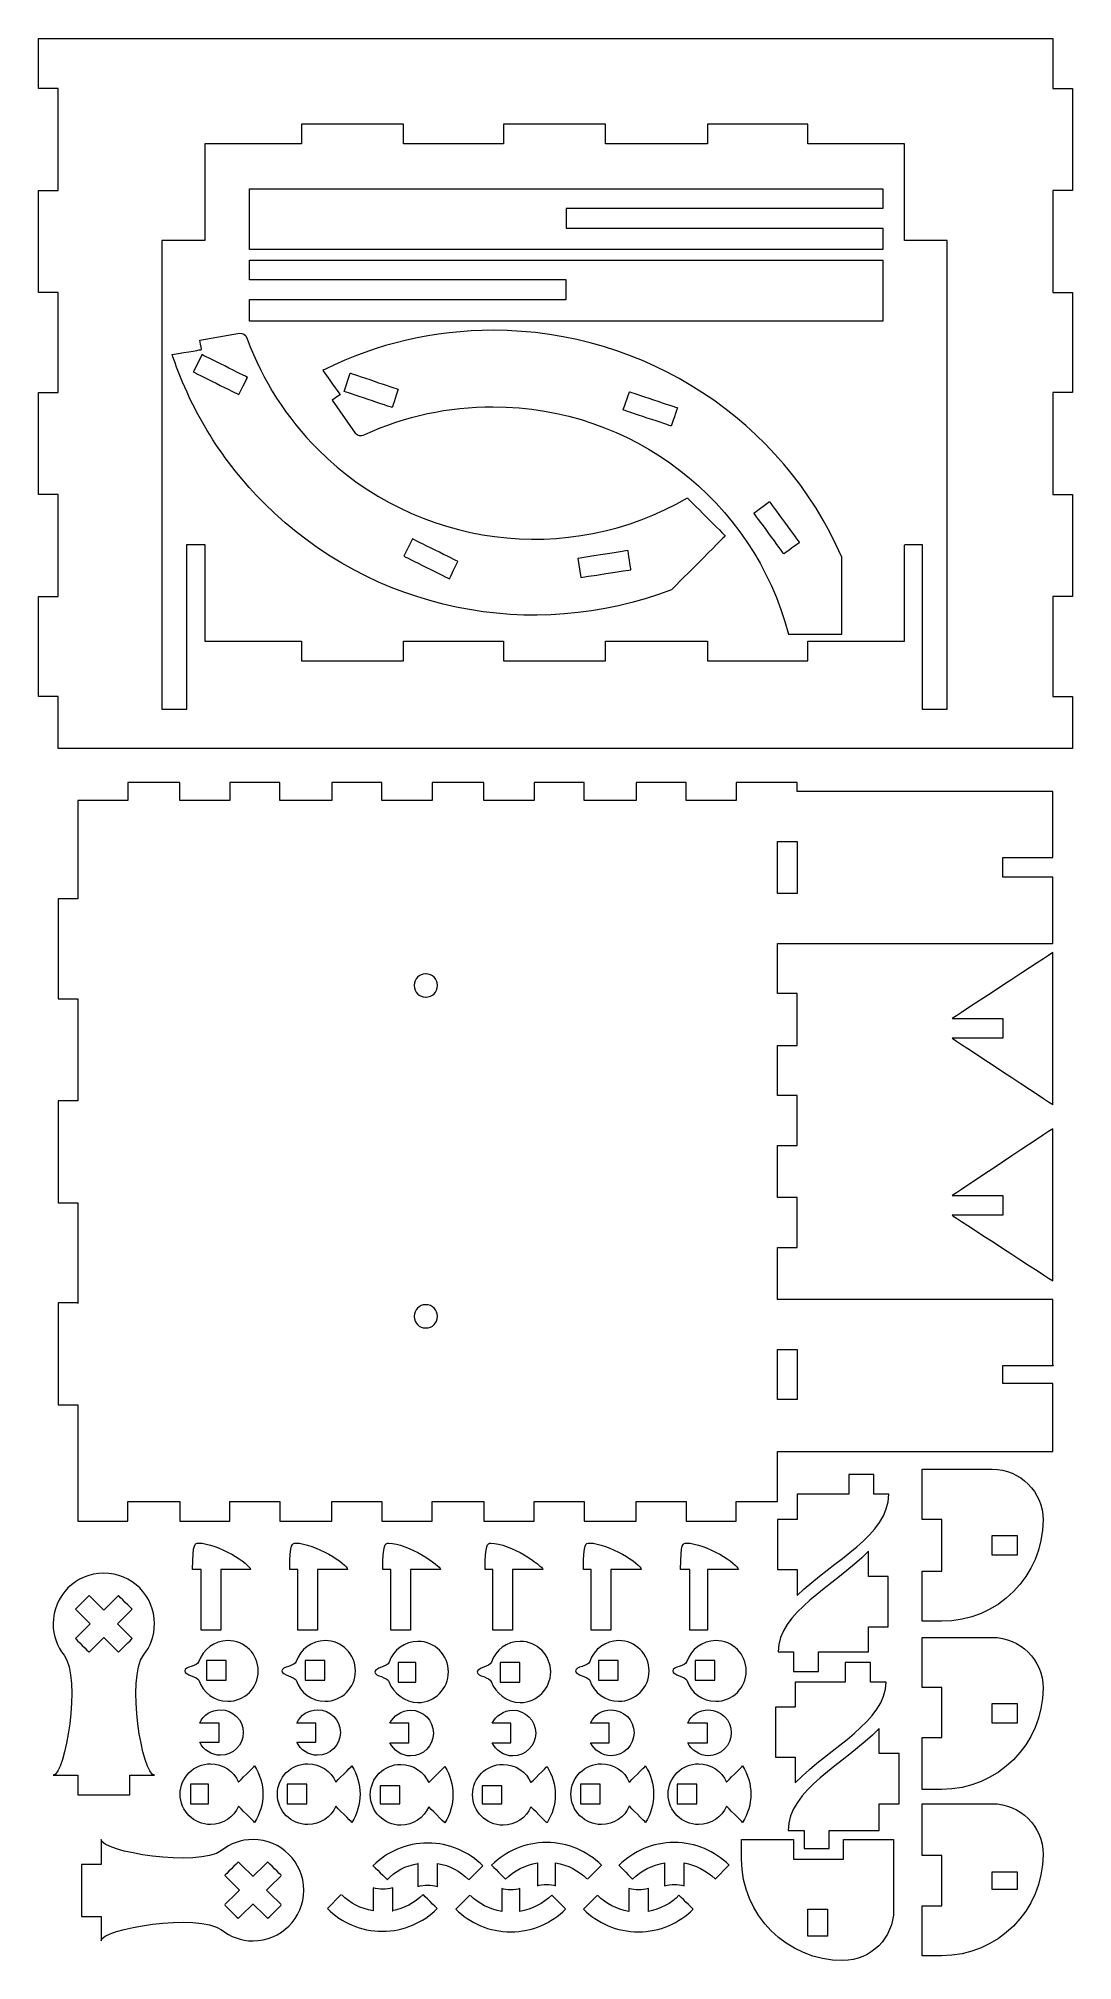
# Model space of a CAD drawing. Header units: millimetres. Extents: x -102 to 102, y -191 to 188.
import ezdxf

# ---------------------------------------------------------------- set-up
doc = ezdxf.new("R2010")
doc.units = ezdxf.units.MM
doc.header["$MEASUREMENT"] = 0
doc.layers.add('Layer 1', color=7, linetype='Continuous')

msp = doc.modelspace()

# ---------------------------------------------------------------- linework, layer by layer
at = {"layer": 'Layer 1', "color": 1, "lineweight": 9}
for points, knots in [([(-101.9177, 187.8583), (-101.9177, 187.8583), (-101.9177, 177.9805), (-101.9177, 177.9805), (-101.9177, 177.9805), (-101.9177, 177.9805), (-98.0371, 177.9805), (-98.0371, 177.9805), (-98.0371, 177.9805), (-98.0371, 177.9805), (-98.0371, 157.8722), (-98.0371, 157.8722), (-98.0371, 157.8722), (-98.0371, 157.8722), (-101.9177, 157.8722), (-101.9177, 157.8722), (-101.9177, 157.8722), (-101.9177, 157.8722), (-101.9177, 137.7639), (-101.9177, 137.7639), (-101.9177, 137.7639), (-101.9177, 137.7639), (-98.0371, 137.7639), (-98.0371, 137.7639), (-98.0371, 137.7639), (-98.0371, 137.7639), (-98.0371, 118.0083), (-98.0371, 118.0083), (-98.0371, 118.0083), (-98.0371, 118.0083), (-101.9177, 118.0083), (-101.9177, 118.0083), (-101.9177, 118.0083), (-101.9177, 118.0083), (-101.9177, 97.9), (-101.9177, 97.9), (-101.9177, 97.9), (-101.9177, 97.9), (-98.0371, 97.9), (-98.0371, 97.9), (-98.0371, 97.9), (-98.0371, 97.9), (-98.0371, 77.7916), (-98.0371, 77.7916), (-98.0371, 77.7916), (-98.0371, 77.7916), (-101.9177, 77.7916), (-101.9177, 77.7916), (-101.9177, 77.7916), (-101.9177, 77.7916), (-101.9177, 58.0361), (-101.9177, 58.0361), (-101.9177, 58.0361), (-101.9177, 58.0361), (-98.0371, 58.0361), (-98.0371, 58.0361), (-98.0371, 58.0361), (-98.0371, 58.0361), (-98.0371, 47.8055), (-98.0371, 47.8055), (-98.0371, 47.8055), (-98.0371, 47.8055), (101.9879, 47.8055), (101.9879, 47.8055), (101.9879, 47.8055), (101.9879, 47.8055), (101.9879, 58.0361), (101.9879, 58.0361), (101.9879, 58.0361), (101.9879, 58.0361), (98.1073, 58.0361), (98.1073, 58.0361), (98.1073, 58.0361), (98.1073, 58.0361), (98.1073, 77.7916), (98.1073, 77.7916), (98.1073, 77.7916), (98.1073, 77.7916), (101.9879, 77.7916), (101.9879, 77.7916), (101.9879, 77.7916), (101.9879, 77.7916), (101.9879, 97.9), (101.9879, 97.9), (101.9879, 97.9), (101.9879, 97.9), (98.1073, 97.9), (98.1073, 97.9), (98.1073, 97.9), (98.1073, 97.9), (98.1073, 118.0083), (98.1073, 118.0083), (98.1073, 118.0083), (98.1073, 118.0083), (101.9879, 118.0083), (101.9879, 118.0083), (101.9879, 118.0083), (101.9879, 118.0083), (101.9879, 137.7639), (101.9879, 137.7639), (101.9879, 137.7639), (101.9879, 137.7639), (98.1073, 137.7639), (98.1073, 137.7639), (98.1073, 137.7639), (98.1073, 137.7639), (98.1073, 157.8722), (98.1073, 157.8722), (98.1073, 157.8722), (98.1073, 157.8722), (101.9879, 157.8722), (101.9879, 157.8722), (101.9879, 157.8722), (101.9879, 157.8722), (101.9879, 177.9805), (101.9879, 177.9805), (101.9879, 177.9805), (101.9879, 177.9805), (98.1073, 177.9805), (98.1073, 177.9805), (98.1073, 177.9805), (98.1073, 177.9805), (98.1073, 187.8583), (98.1073, 187.8583), (98.1073, 187.8583), (98.1073, 187.8583), (-101.9177, 187.8583), (-101.9177, 187.8583)], [0, 0, 0, 0, 0.03030303, 0.03030303, 0.03030303, 0.03030304, 0.06060606, 0.06060606, 0.06060606, 0.06060607, 0.09090909, 0.09090909, 0.09090909, 0.0909091, 0.12121212, 0.12121212, 0.12121212, 0.12121213, 0.15151515, 0.15151515, 0.15151515, 0.15151516, 0.18181818, 0.18181818, 0.18181818, 0.18181819, 0.21212121, 0.21212121, 0.21212121, 0.21212122, 0.24242424, 0.24242424, 0.24242424, 0.24242425, 0.27272727, 0.27272727, 0.27272727, 0.27272728, 0.3030303, 0.3030303, 0.3030303, 0.30303031, 0.33333333, 0.33333333, 0.33333333, 0.33333334, 0.36363636, 0.36363636, 0.36363636, 0.36363637, 0.39393939, 0.39393939, 0.39393939, 0.3939394, 0.42424242, 0.42424242, 0.42424242, 0.42424243, 0.45454545, 0.45454545, 0.45454545, 0.45454546, 0.48484848, 0.48484848, 0.48484848, 0.48484849, 0.51515152, 0.51515152, 0.51515152, 0.51515153, 0.54545455, 0.54545455, 0.54545455, 0.54545456, 0.57575758, 0.57575758, 0.57575758, 0.57575759, 0.60606061, 0.60606061, 0.60606061, 0.60606062, 0.63636364, 0.63636364, 0.63636364, 0.63636365, 0.66666667, 0.66666667, 0.66666667, 0.66666668, 0.6969697, 0.6969697, 0.6969697, 0.69696971, 0.72727273, 0.72727273, 0.72727273, 0.72727274, 0.75757576, 0.75757576, 0.75757576, 0.75757577, 0.78787879, 0.78787879, 0.78787879, 0.7878788, 0.81818182, 0.81818182, 0.81818182, 0.81818183, 0.84848485, 0.84848485, 0.84848485, 0.84848486, 0.87878788, 0.87878788, 0.87878788, 0.87878789, 0.90909091, 0.90909091, 0.90909091, 0.90909092, 0.93939394, 0.93939394, 0.93939394, 0.93939395, 1, 1, 1, 1]), ([(68.8268, 147.9943), (68.8268, 147.9943), (72.7906, 147.9944), (72.7906, 147.9944), (72.7906, 147.9944), (72.7906, 147.9944), (77.2935, 147.9944), (77.2935, 147.9944), (77.2935, 147.9944), (77.2935, 147.9944), (77.2935, 55.5666), (77.2935, 55.5666), (77.2935, 55.5666), (77.2935, 55.5666), (72.3546, 55.5666), (72.3546, 55.5666), (72.3546, 55.5666), (72.3546, 55.5666), (72.3546, 88.0222), (72.3546, 88.0222), (72.3546, 88.0222), (72.3546, 88.0222), (68.9908, 88.0222), (68.9908, 88.0222), (68.9908, 88.0222), (68.9908, 88.0222), (68.8268, 87.9135), (68.8268, 87.9135), (68.8268, 87.9135), (68.8268, 87.9135), (68.8268, 68.9722), (68.8268, 68.9722), (68.8268, 68.9722), (68.8268, 68.9722), (49.7768, 68.9722), (49.7768, 68.9722), (49.7768, 68.9722), (49.7768, 68.9722), (49.7768, 65.0916), (49.7768, 65.0916), (49.7768, 65.0916), (49.7768, 65.0916), (30.0212, 65.0916), (30.0212, 65.0916), (30.0212, 65.0916), (30.0212, 65.0916), (30.0212, 68.9722), (30.0212, 68.9722), (30.0212, 68.9722), (30.0212, 68.9722), (9.9129, 68.9722), (9.9129, 68.9722), (9.9129, 68.9722), (9.9129, 68.9722), (9.9129, 68.9722), (9.9129, 68.9722), (9.9129, 68.9722), (9.9129, 68.9722), (9.9129, 65.0916), (9.9129, 65.0916), (9.9129, 65.0916), (9.9129, 65.0916), (-10.1954, 65.0916), (-10.1954, 65.0916), (-10.1954, 65.0916), (-10.1954, 65.0916), (-10.1954, 68.9722), (-10.1954, 68.9722), (-10.1954, 68.9722), (-10.1954, 68.9722), (-29.951, 68.9722), (-29.951, 68.9722), (-29.951, 68.9722), (-29.951, 68.9722), (-29.951, 68.9722), (-29.951, 68.9722), (-29.951, 68.9722), (-29.951, 68.9722), (-29.951, 65.0916), (-29.951, 65.0916), (-29.951, 65.0916), (-29.951, 65.0916), (-50.0593, 65.0916), (-50.0593, 65.0916), (-50.0593, 65.0916), (-50.0593, 65.0916), (-50.0593, 68.9722), (-50.0593, 68.9722), (-50.0593, 68.9722), (-50.0593, 68.9722), (-69.1093, 68.9722), (-69.1093, 68.9722), (-69.1093, 68.9722), (-69.1093, 68.9722), (-69.1093, 88.0222), (-69.1093, 88.0222), (-69.1093, 88.0222), (-69.1093, 88.0222), (-72.6371, 88.0222), (-72.6371, 88.0222), (-72.6371, 88.0222), (-72.6371, 88.0222), (-72.6371, 55.5666), (-72.6371, 55.5666), (-72.6371, 55.5666), (-72.6371, 55.5666), (-77.576, 55.5666), (-77.576, 55.5666), (-77.576, 55.5666), (-77.576, 55.5666), (-77.576, 147.9944), (-77.576, 147.9944), (-77.576, 147.9944), (-77.576, 147.9944), (-72.9154, 147.9944), (-72.9154, 147.9944), (-72.9154, 147.9944), (-72.9154, 147.9944), (-69.1093, 147.9944), (-69.1093, 147.9944), (-69.1093, 147.9944), (-69.1093, 147.9944), (-69.1093, 167.0444), (-69.1093, 167.0444), (-69.1093, 167.0444), (-69.1093, 167.0444), (-50.0593, 167.0444), (-50.0593, 167.0444), (-50.0593, 167.0444), (-50.0593, 167.0444), (-50.0593, 170.925), (-50.0593, 170.925), (-50.0593, 170.925), (-50.0593, 170.925), (-29.951, 170.925), (-29.951, 170.925), (-29.951, 170.925), (-29.951, 170.925), (-29.951, 167.0444), (-29.951, 167.0444), (-29.951, 167.0444), (-29.951, 167.0444), (-10.1954, 167.0444), (-10.1954, 167.0444), (-10.1954, 167.0444), (-10.1954, 167.0444), (-10.1954, 167.0444), (-10.1954, 167.0444), (-10.1954, 167.0444), (-10.1954, 167.0444), (-10.1954, 170.925), (-10.1954, 170.925), (-10.1954, 170.925), (-10.1954, 170.925), (9.9129, 170.925), (9.9129, 170.925), (9.9129, 170.925), (9.9129, 170.925), (9.9129, 167.0444), (9.9129, 167.0444), (9.9129, 167.0444), (9.9129, 167.0444), (29.9337, 167.0444), (29.9337, 167.0444), (29.9337, 167.0444), (29.9337, 167.0444), (30.0212, 167.0444), (30.0212, 167.0444), (30.0212, 167.0444), (30.0212, 167.0444), (30.0212, 170.925), (30.0212, 170.925), (30.0212, 170.925), (30.0212, 170.925), (49.7768, 170.925), (49.7768, 170.925), (49.7768, 170.925), (49.7768, 170.925), (49.7768, 167.0444), (49.7768, 167.0444), (49.7768, 167.0444), (49.7768, 167.0444), (68.8268, 167.0444), (68.8268, 167.0444), (68.8268, 167.0444), (68.8268, 167.0444), (68.8268, 147.9943), (68.8268, 147.9943)], [0, 0, 0, 0, 0.02083333, 0.02083333, 0.02083333, 0.02083334, 0.04166667, 0.04166667, 0.04166667, 0.04166668, 0.0625, 0.0625, 0.0625, 0.06250001, 0.08333333, 0.08333333, 0.08333333, 0.08333334, 0.10416667, 0.10416667, 0.10416667, 0.10416668, 0.125, 0.125, 0.125, 0.12500001, 0.14583333, 0.14583333, 0.14583333, 0.14583334, 0.16666667, 0.16666667, 0.16666667, 0.16666668, 0.1875, 0.1875, 0.1875, 0.18750001, 0.20833333, 0.20833333, 0.20833333, 0.20833334, 0.22916667, 0.22916667, 0.22916667, 0.22916668, 0.25, 0.25, 0.25, 0.25000001, 0.27083333, 0.27083333, 0.27083333, 0.27083334, 0.29166667, 0.29166667, 0.29166667, 0.29166668, 0.3125, 0.3125, 0.3125, 0.31250001, 0.33333333, 0.33333333, 0.33333333, 0.33333334, 0.35416667, 0.35416667, 0.35416667, 0.35416668, 0.375, 0.375, 0.375, 0.37500001, 0.39583333, 0.39583333, 0.39583333, 0.39583334, 0.41666667, 0.41666667, 0.41666667, 0.41666668, 0.4375, 0.4375, 0.4375, 0.43750001, 0.45833333, 0.45833333, 0.45833333, 0.45833334, 0.47916667, 0.47916667, 0.47916667, 0.47916668, 0.5, 0.5, 0.5, 0.50000001, 0.52083333, 0.52083333, 0.52083333, 0.52083334, 0.54166667, 0.54166667, 0.54166667, 0.54166668, 0.5625, 0.5625, 0.5625, 0.56250001, 0.58333333, 0.58333333, 0.58333333, 0.58333334, 0.60416667, 0.60416667, 0.60416667, 0.60416668, 0.625, 0.625, 0.625, 0.62500001, 0.64583333, 0.64583333, 0.64583333, 0.64583334, 0.66666667, 0.66666667, 0.66666667, 0.66666668, 0.6875, 0.6875, 0.6875, 0.68750001, 0.70833333, 0.70833333, 0.70833333, 0.70833334, 0.72916667, 0.72916667, 0.72916667, 0.72916668, 0.75, 0.75, 0.75, 0.75000001, 0.77083333, 0.77083333, 0.77083333, 0.77083334, 0.79166667, 0.79166667, 0.79166667, 0.79166668, 0.8125, 0.8125, 0.8125, 0.81250001, 0.83333333, 0.83333333, 0.83333333, 0.83333334, 0.85416667, 0.85416667, 0.85416667, 0.85416668, 0.875, 0.875, 0.875, 0.87500001, 0.89583333, 0.89583333, 0.89583333, 0.89583334, 0.91666667, 0.91666667, 0.91666667, 0.91666668, 0.9375, 0.9375, 0.9375, 0.93750001, 0.95833333, 0.95833333, 0.95833333, 0.95833334, 1, 1, 1, 1]), ([(64.5935, 150.4639), (64.5935, 150.4639), (2.1518, 150.4639), (2.1518, 150.4639), (2.1518, 150.4639), (2.1518, 150.4639), (2.1518, 154.3444), (2.1518, 154.3444), (2.1518, 154.3444), (2.1518, 154.3444), (64.5935, 154.3444), (64.5935, 154.3444), (64.5935, 154.3444), (64.5935, 154.3444), (64.5935, 158.225), (64.5935, 158.225), (64.5935, 158.225), (64.5935, 158.225), (-60.2899, 158.225), (-60.2899, 158.225), (-60.2899, 158.225), (-60.2899, 158.225), (-60.2899, 146.2305), (-60.2899, 146.2305), (-60.2899, 146.2305), (-60.2899, 146.2305), (64.5935, 146.2305), (64.5935, 146.2305), (64.5935, 146.2305), (64.5935, 146.2305), (64.5935, 150.4639), (64.5935, 150.4639)], [0, 0, 0, 0, 0.11111111, 0.11111111, 0.11111111, 0.11111112, 0.22222222, 0.22222222, 0.22222222, 0.22222223, 0.33333333, 0.33333333, 0.33333333, 0.33333334, 0.44444444, 0.44444444, 0.44444444, 0.44444445, 0.55555556, 0.55555556, 0.55555556, 0.55555557, 0.66666667, 0.66666667, 0.66666667, 0.66666668, 0.77777778, 0.77777778, 0.77777778, 0.77777779, 1, 1, 1, 1]), ([(-60.2899, 140.2333), (-60.2899, 140.2333), (2.1518, 140.2333), (2.1518, 140.2333), (2.1518, 140.2333), (2.1518, 140.2333), (2.1518, 136.3528), (2.1518, 136.3528), (2.1518, 136.3528), (2.1518, 136.3528), (-60.2899, 136.3528), (-60.2899, 136.3528), (-60.2899, 136.3528), (-60.2899, 136.3528), (-60.2899, 132.1194), (-60.2899, 132.1194), (-60.2899, 132.1194), (-60.2899, 132.1194), (64.5935, 132.1194), (64.5935, 132.1194), (64.5935, 132.1194), (64.5935, 132.1194), (64.5935, 144.1139), (64.5935, 144.1139), (64.5935, 144.1139), (64.5935, 144.1139), (-60.2899, 144.1139), (-60.2899, 144.1139), (-60.2899, 144.1139), (-60.2899, 144.1139), (-60.2899, 140.2333), (-60.2899, 140.2333)], [0, 0, 0, 0, 0.11111111, 0.11111111, 0.11111111, 0.11111112, 0.22222222, 0.22222222, 0.22222222, 0.22222223, 0.33333333, 0.33333333, 0.33333333, 0.33333334, 0.44444444, 0.44444444, 0.44444444, 0.44444445, 0.55555556, 0.55555556, 0.55555556, 0.55555557, 0.66666667, 0.66666667, 0.66666667, 0.66666668, 0.77777778, 0.77777778, 0.77777778, 0.77777779, 1, 1, 1, 1]), ([(-70.0822, 128.3572), (-69.8811, 127.1938), (-69.7591, 126.4875), (-69.7591, 126.4875), (-69.7591, 126.4875), (-69.7591, 126.4875), (-72.2267, 126.061), (-75.5351, 125.4891), (-75.5351, 125.4891), (-75.4935, 125.3551), (-75.4504, 125.2221), (-75.4053, 125.0894), (-75.4053, 125.0894), (-71.6764, 114.1166), (-65.6104, 104.3779), (-57.3759, 96.144), (-57.3759, 96.144), (-36.1023, 74.8701), (-4.4715, 68.5607), (22.9079, 79.1299), (22.9079, 79.1299), (22.9079, 79.1299), (33.5142, 89.7365), (33.5142, 89.7365), (33.5142, 89.7365), (33.5142, 89.7365), (26.0353, 97.2161), (26.0353, 97.2161), (26.0353, 97.2161), (2.4478, 83.5216), (-27.436, 87.417), (-46.7696, 106.7503), (-46.7696, 106.7503), (-53.0275, 113.0086), (-57.7205, 120.3471), (-60.7318, 128.5809), (-60.7318, 128.5809), (-61.085, 129.5736), (-61.6815, 129.7274), (-62.2777, 129.7274), (-62.2777, 129.7274), (-62.2777, 129.7274), (-70.0822, 128.3572), (-70.0822, 128.3572)], [0, 0, 0, 0, 0.166666657, 0.166666667, 0.166666667, 0.166666667, 0.24999999, 0.25, 0.25, 0.25, 0.333333323, 0.333333333, 0.333333333, 0.333333333, 0.416666657, 0.416666667, 0.416666667, 0.416666667, 0.49999999, 0.5, 0.5, 0.5, 0.583333323, 0.583333333, 0.583333333, 0.583333333, 0.666666657, 0.666666667, 0.666666667, 0.666666667, 0.74999999, 0.75, 0.75, 0.75, 0.833333323, 0.833333333, 0.833333333, 0.833333333, 0.916666657, 0.916666667, 0.916666667, 0.916666667, 1, 1, 1, 1]), ([(-43.9925, 116.4989), (-43.0276, 117.1797), (-42.4477, 117.5928), (-42.4477, 117.5928), (-42.4477, 117.5928), (-42.4477, 117.5928), (-43.8965, 119.6393), (-45.8312, 122.3832), (-45.8312, 122.3832), (-45.7073, 122.4481), (-45.5941, 122.5119), (-45.4685, 122.5737), (-45.4685, 122.5737), (-35.0729, 127.6957), (-23.9201, 130.2932), (-12.2749, 130.2932), (-12.2749, 130.2932), (17.811, 130.2932), (44.838, 112.3879), (56.4797, 85.5542), (56.4797, 85.5542), (56.4797, 85.5542), (56.4797, 70.3834), (56.4797, 70.3834), (56.4797, 70.3834), (56.4797, 70.3834), (45.9927, 70.3834), (45.9927, 70.3834), (45.9927, 70.3834), (38.9974, 96.8417), (15.1119, 115.2073), (-12.2294, 115.2073), (-12.2294, 115.2073), (-21.0799, 115.2073), (-29.5872, 113.4216), (-37.5388, 109.7294), (-37.5388, 109.7294), (-38.4906, 109.2771), (-39.0208, 109.5901), (-39.4427, 110.0116), (-39.4427, 110.0116), (-39.4427, 110.0116), (-43.9925, 116.4989), (-43.9925, 116.4989)], [0, 0, 0, 0, 0.166666657, 0.166666667, 0.166666667, 0.166666667, 0.24999999, 0.25, 0.25, 0.25, 0.333333323, 0.333333333, 0.333333333, 0.333333333, 0.416666657, 0.416666667, 0.416666667, 0.416666667, 0.49999999, 0.5, 0.5, 0.5, 0.583333323, 0.583333333, 0.583333333, 0.583333333, 0.666666657, 0.666666667, 0.666666667, 0.666666667, 0.74999999, 0.75, 0.75, 0.75, 0.833333323, 0.833333333, 0.833333333, 0.833333333, 0.916666657, 0.916666667, 0.916666667, 0.916666667, 1, 1, 1, 1]), ([(-71.3659, 122.0761), (-71.3659, 122.0761), (-69.6736, 125.4783), (-69.6736, 125.4783), (-69.6736, 125.4783), (-69.6736, 125.4783), (-60.7204, 121.0252), (-60.7204, 121.0252), (-60.7204, 121.0252), (-60.7204, 121.0252), (-62.4127, 117.6227), (-62.4127, 117.6227), (-62.4127, 117.6227), (-62.4127, 117.6227), (-71.3659, 122.0761), (-71.3659, 122.0761)], [0, 0, 0, 0, 0.2, 0.2, 0.2, 0.20000001, 0.4, 0.4, 0.4, 0.40000001, 0.6, 0.6, 0.6, 0.60000001, 1, 1, 1, 1]), ([(-40.4585, 121.8484), (-40.4585, 121.8484), (-41.6678, 118.2462), (-41.6678, 118.2462), (-41.6678, 118.2462), (-41.6678, 118.2462), (-32.1876, 115.0641), (-32.1876, 115.0641), (-32.1876, 115.0641), (-32.1876, 115.0641), (-30.9787, 118.6664), (-30.9787, 118.6664), (-30.9787, 118.6664), (-30.9787, 118.6664), (-40.4585, 121.8484), (-40.4585, 121.8484)], [0, 0, 0, 0, 0.2, 0.2, 0.2, 0.20000001, 0.4, 0.4, 0.4, 0.40000001, 0.6, 0.6, 0.6, 0.60000001, 1, 1, 1, 1]), ([(14.5941, 118.1849), (14.5941, 118.1849), (13.3848, 114.5827), (13.3848, 114.5827), (13.3848, 114.5827), (13.3848, 114.5827), (22.865, 111.401), (22.865, 111.401), (22.865, 111.401), (22.865, 111.401), (24.0743, 115.0028), (24.0743, 115.0028), (24.0743, 115.0028), (24.0743, 115.0028), (14.5941, 118.1849), (14.5941, 118.1849)], [0, 0, 0, 0, 0.2, 0.2, 0.2, 0.20000001, 0.4, 0.4, 0.4, 0.40000001, 0.6, 0.6, 0.6, 0.60000001, 1, 1, 1, 1]), ([(42.2245, 96.4959), (42.2245, 96.4959), (39.1563, 94.254), (39.1563, 94.254), (39.1563, 94.254), (39.1563, 94.254), (45.0569, 86.1807), (45.0569, 86.1807), (45.0569, 86.1807), (45.0569, 86.1807), (48.1247, 88.4226), (48.1247, 88.4226), (48.1247, 88.4226), (48.1247, 88.4226), (42.2245, 96.4959), (42.2245, 96.4959)], [0, 0, 0, 0, 0.2, 0.2, 0.2, 0.20000001, 0.4, 0.4, 0.4, 0.40000001, 0.6, 0.6, 0.6, 0.60000001, 1, 1, 1, 1]), ([(-29.8473, 85.7383), (-29.8473, 85.7383), (-28.1546, 89.1405), (-28.1546, 89.1405), (-28.1546, 89.1405), (-28.1546, 89.1405), (-19.2015, 84.687), (-19.2015, 84.687), (-19.2015, 84.687), (-19.2015, 84.687), (-20.8938, 81.2852), (-20.8938, 81.2852), (-20.8938, 81.2852), (-20.8938, 81.2852), (-29.8473, 85.7383), (-29.8473, 85.7383)], [0, 0, 0, 0, 0.2, 0.2, 0.2, 0.20000001, 0.4, 0.4, 0.4, 0.40000001, 0.6, 0.6, 0.6, 0.60000001, 1, 1, 1, 1]), ([(5.0264, 81.5373), (5.0264, 81.5373), (4.4432, 85.292), (4.4432, 85.292), (4.4432, 85.292), (4.4432, 85.292), (14.3235, 86.8283), (14.3235, 86.8283), (14.3235, 86.8283), (14.3235, 86.8283), (14.9077, 83.0733), (14.9077, 83.0733), (14.9077, 83.0733), (14.9077, 83.0733), (5.0264, 81.5373), (5.0264, 81.5373)], [0, 0, 0, 0, 0.2, 0.2, 0.2, 0.20000001, 0.4, 0.4, 0.4, 0.40000001, 0.6, 0.6, 0.6, 0.60000001, 1, 1, 1, 1]), ([(98.1073, -60.8514), (98.1073, -60.8514), (98.1073, -73.7811), (98.1073, -73.7811), (98.1073, -73.7811), (98.1073, -73.7811), (98.2354, -73.9028), (98.2354, -73.9028), (98.2354, -73.9028), (98.2354, -73.9028), (88.2296, -73.9028), (88.2296, -73.9028), (88.2296, -73.9028), (88.2296, -73.9028), (88.2296, -77.4306), (88.2296, -77.4306), (88.2296, -77.4306), (88.2296, -77.4306), (98.1073, -77.4306), (98.1073, -77.4306), (98.1073, -77.4306), (98.1073, -77.4306), (98.1073, -90.8361), (98.1073, -90.8361), (98.1073, -90.8361), (98.1073, -90.8361), (47.7349, -90.8361), (47.7349, -90.8361), (47.7349, -90.8361), (47.7349, -90.8361), (43.7796, -90.8361), (43.7796, -90.8361), (43.7796, -90.8361), (43.7796, -90.8361), (43.7796, -100.6825), (43.7796, -100.6825), (43.7796, -100.6825), (43.7796, -100.6825), (43.7796, -100.7139), (43.7796, -100.7139), (43.7796, -100.7139), (43.7796, -100.7139), (35.6657, -100.7139), (35.6657, -100.7139), (35.6657, -100.7139), (35.6657, -100.7139), (35.6657, -104.5945), (35.6657, -104.5945), (35.6657, -104.5945), (35.6657, -104.5945), (25.7879, -104.5945), (25.7879, -104.5945), (25.7879, -104.5945), (25.7879, -104.5945), (25.7879, -100.7139), (25.7879, -100.7139), (25.7879, -100.7139), (25.7879, -100.7139), (15.9101, -100.7139), (15.9101, -100.7139), (15.9101, -100.7139), (15.9101, -100.7139), (15.9101, -104.5945), (15.9101, -104.5945), (15.9101, -104.5945), (15.9101, -104.5945), (5.8348, -104.5945), (5.8348, -104.5945), (5.8348, -104.5945), (5.8348, -104.5945), (5.6796, -104.5945), (5.6796, -104.5945), (5.6796, -104.5945), (5.6796, -104.5945), (5.6796, -100.7139), (5.6796, -100.7139), (5.6796, -100.7139), (5.6796, -100.7139), (-4.1982, -100.7139), (-4.1982, -100.7139), (-4.1982, -100.7139), (-4.1982, -100.7139), (-4.1982, -104.5945), (-4.1982, -104.5945), (-4.1982, -104.5945), (-4.1982, -104.5945), (-14.076, -104.5945), (-14.076, -104.5945), (-14.076, -104.5945), (-14.076, -104.5945), (-14.076, -100.7139), (-14.076, -100.7139), (-14.076, -100.7139), (-14.076, -100.7139), (-24.3065, -100.7139), (-24.3065, -100.7139), (-24.3065, -100.7139), (-24.3065, -100.7139), (-24.3065, -104.5945), (-24.3065, -104.5945), (-24.3065, -104.5945), (-24.3065, -104.5945), (-34.1843, -104.5945), (-34.1843, -104.5945), (-34.1843, -104.5945), (-34.1843, -104.5945), (-34.1843, -100.7139), (-34.1843, -100.7139), (-34.1843, -100.7139), (-34.1843, -100.7139), (-44.0621, -100.7139), (-44.0621, -100.7139), (-44.0621, -100.7139), (-44.0621, -100.7139), (-44.0621, -104.5945), (-44.0621, -104.5945), (-44.0621, -104.5945), (-44.0621, -104.5945), (-54.2927, -104.5945), (-54.2927, -104.5945), (-54.2927, -104.5945), (-54.2927, -104.5945), (-54.2927, -100.7139), (-54.2927, -100.7139), (-54.2927, -100.7139), (-54.2927, -100.7139), (-64.1704, -100.7139), (-64.1704, -100.7139), (-64.1704, -100.7139), (-64.1704, -100.7139), (-64.1704, -104.5945), (-64.1704, -104.5945), (-64.1704, -104.5945), (-64.1704, -104.5945), (-74.0482, -104.5945), (-74.0482, -104.5945), (-74.0482, -104.5945), (-74.0482, -104.5945), (-74.0482, -104.5945), (-74.0482, -104.5945), (-74.0482, -104.5945), (-74.0482, -104.5945), (-74.0482, -100.7139), (-74.0482, -100.7139), (-74.0482, -100.7139), (-74.0482, -100.7139), (-84.2788, -100.7139), (-84.2788, -100.7139), (-84.2788, -100.7139), (-84.2788, -100.7139), (-84.2788, -104.5945), (-84.2788, -104.5945), (-84.2788, -104.5945), (-84.2788, -104.5945), (-94.1565, -104.5945), (-94.1565, -104.5945), (-94.1565, -104.5945), (-94.1565, -104.5945), (-94.1565, -104.477), (-94.1565, -104.477), (-94.1565, -104.477), (-94.1565, -104.477), (-94.1565, -104.4957), (-94.1565, -104.4957), (-94.1565, -104.4957), (-94.1565, -104.4957), (-94.1565, -81.6639), (-94.1565, -81.6639), (-94.1565, -81.6639), (-94.1565, -81.6639), (-98.0371, -81.6639), (-98.0371, -81.6639), (-98.0371, -81.6639), (-98.0371, -81.6639), (-98.0371, -61.5556), (-98.0371, -61.5556), (-98.0371, -61.5556), (-98.0371, -61.5556), (-94.1565, -61.5556), (-94.1565, -61.5556), (-94.1565, -61.5556), (-94.1565, -61.5556), (-94.1565, -61.6459), (-94.1565, -61.6459), (-94.1565, -61.6459), (-94.1565, -61.6459), (-94.1565, -41.8), (-94.1565, -41.8), (-94.1565, -41.8), (-94.1565, -41.8), (-98.0371, -41.8), (-98.0371, -41.8), (-98.0371, -41.8), (-98.0371, -41.8), (-98.0371, -21.6917), (-98.0371, -21.6917), (-98.0371, -21.6917), (-98.0371, -21.6917), (-94.1565, -21.6917), (-94.1565, -21.6917), (-94.1565, -21.6917), (-94.1565, -21.6917), (-94.1565, -21.6737), (-94.1565, -21.6737), (-94.1565, -21.6737), (-94.1565, -21.6737), (-94.1565, -1.5834), (-94.1565, -1.5834), (-94.1565, -1.5834), (-94.1565, -1.5834), (-98.0371, -1.5834), (-98.0371, -1.5834), (-98.0371, -1.5834), (-98.0371, -1.5834), (-98.0371, 18.1722), (-98.0371, 18.1722), (-98.0371, 18.1722), (-98.0371, 18.1722), (-94.1565, 18.1722), (-94.1565, 18.1722), (-94.1565, 18.1722), (-94.1565, 18.1722), (-94.1565, 37.575), (-94.1565, 37.575), (-94.1565, 37.575), (-94.1565, 37.575), (-84.2788, 37.575), (-84.2788, 37.575), (-84.2788, 37.575), (-84.2788, 37.575), (-84.2788, 41.1028), (-84.2788, 41.1028), (-84.2788, 41.1028), (-84.2788, 41.1028), (-74.0482, 41.1028), (-74.0482, 41.1028), (-74.0482, 41.1028), (-74.0482, 41.1028), (-74.0482, 37.575), (-74.0482, 37.575), (-74.0482, 37.575), (-74.0482, 37.575), (-74.0482, 37.575), (-74.0482, 37.575), (-74.0482, 37.575), (-74.0482, 37.575), (-64.1704, 37.575), (-64.1704, 37.575), (-64.1704, 37.575), (-64.1704, 37.575), (-64.1704, 41.1028), (-64.1704, 41.1028), (-64.1704, 41.1028), (-64.1704, 41.1028), (-54.2927, 41.1028), (-54.2927, 41.1028), (-54.2927, 41.1028), (-54.2927, 41.1028), (-54.2927, 37.575), (-54.2927, 37.575), (-54.2927, 37.575), (-54.2927, 37.575), (-44.0621, 37.575), (-44.0621, 37.575), (-44.0621, 37.575), (-44.0621, 37.575), (-44.0621, 41.1028), (-44.0621, 41.1028), (-44.0621, 41.1028), (-44.0621, 41.1028), (-34.1843, 41.1028), (-34.1843, 41.1028), (-34.1843, 41.1028), (-34.1843, 41.1028), (-34.1843, 37.575), (-34.1843, 37.575), (-34.1843, 37.575), (-34.1843, 37.575), (-24.3065, 37.575), (-24.3065, 37.575), (-24.3065, 37.575), (-24.3065, 37.575), (-24.3065, 41.1028), (-24.3065, 41.1028), (-24.3065, 41.1028), (-24.3065, 41.1028), (-14.076, 41.1028), (-14.076, 41.1028), (-14.076, 41.1028), (-14.076, 41.1028), (-14.076, 37.575), (-14.076, 37.575), (-14.076, 37.575), (-14.076, 37.575), (-4.1982, 37.575), (-4.1982, 37.575), (-4.1982, 37.575), (-4.1982, 37.575), (-4.1982, 41.1028), (-4.1982, 41.1028), (-4.1982, 41.1028), (-4.1982, 41.1028), (5.6796, 41.1028), (5.6796, 41.1028), (5.6796, 41.1028), (5.6796, 41.1028), (5.6796, 37.575), (5.6796, 37.575), (5.6796, 37.575), (5.6796, 37.575), (5.8348, 37.575), (5.8348, 37.575), (5.8348, 37.575), (5.8348, 37.575), (15.9101, 37.575), (15.9101, 37.575), (15.9101, 37.575), (15.9101, 37.575), (15.9101, 41.1028), (15.9101, 41.1028), (15.9101, 41.1028), (15.9101, 41.1028), (25.7879, 41.1028), (25.7879, 41.1028), (25.7879, 41.1028), (25.7879, 41.1028), (25.7879, 37.575), (25.7879, 37.575), (25.7879, 37.575), (25.7879, 37.575), (35.6657, 37.575), (35.6657, 37.575), (35.6657, 37.575), (35.6657, 37.575), (35.6657, 41.1028), (35.6657, 41.1028), (35.6657, 41.1028), (35.6657, 41.1028), (47.6601, 41.1028), (47.6601, 41.1028), (47.6601, 41.1028), (47.6601, 41.1028), (47.6601, 39.3389), (47.6601, 39.3389), (47.6601, 39.3389), (47.6601, 39.3389), (98.1073, 39.3389), (98.1073, 39.3389), (98.1073, 39.3389), (98.1073, 39.3389), (98.1073, 39.3389), (98.1073, 39.3389), (98.1073, 39.3389), (98.1073, 39.3389), (98.1073, 26.2861), (98.1073, 26.2861), (98.1073, 26.2861), (98.1073, 26.2861), (98.1073, 26.2861), (98.1073, 26.2861), (98.1073, 26.2861), (98.1073, 26.2861), (88.2296, 26.2861), (88.2296, 26.2861), (88.2296, 26.2861), (88.2296, 26.2861), (88.2296, 22.4055), (88.2296, 22.4055), (88.2296, 22.4055), (88.2296, 22.4055), (98.1073, 22.4055), (98.1073, 22.4055), (98.1073, 22.4055), (98.1073, 22.4055), (98.1073, 9.3528), (98.1073, 9.3528), (98.1073, 9.3528), (98.1073, 9.3528), (98.1073, 9.3528), (98.1073, 9.3528), (98.1073, 9.3528), (98.1073, 9.3528), (47.7349, 9.3528), (47.7349, 9.3528), (47.7349, 9.3528), (47.7349, 9.3528), (43.7796, 9.3528), (43.7796, 9.3528), (43.7796, 9.3528), (43.7796, 9.3528), (43.7796, -0.525), (43.7796, -0.525), (43.7796, -0.525), (43.7796, -0.525), (47.6601, -0.525), (47.6601, -0.525), (47.6601, -0.525), (47.6601, -0.525), (47.6601, -10.7556), (47.6601, -10.7556), (47.6601, -10.7556), (47.6601, -10.7556), (43.7796, -10.7556), (43.7796, -10.7556), (43.7796, -10.7556), (43.7796, -10.7556), (43.7796, -20.6334), (43.7796, -20.6334), (43.7796, -20.6334), (43.7796, -20.6334), (47.6601, -20.6334), (47.6601, -20.6334), (47.6601, -20.6334), (47.6601, -20.6334), (47.6601, -30.5111), (47.6601, -30.5111), (47.6601, -30.5111), (47.6601, -30.5111), (47.6601, -30.5111), (47.6601, -30.5111), (47.6601, -30.5111), (47.6601, -30.5111), (43.7796, -30.5111), (43.7796, -30.5111), (43.7796, -30.5111), (43.7796, -30.5111), (43.7796, -40.7417), (43.7796, -40.7417), (43.7796, -40.7417), (43.7796, -40.7417), (47.6601, -40.7417), (47.6601, -40.7417), (47.6601, -40.7417), (47.6601, -40.7417), (47.6601, -50.6195), (47.6601, -50.6195), (47.6601, -50.6195), (47.6601, -50.6195), (43.7796, -50.6195), (43.7796, -50.6195), (43.7796, -50.6195), (43.7796, -50.6195), (43.7796, -60.85), (43.7796, -60.85), (43.7796, -60.85), (43.7796, -60.85), (47.7349, -60.85), (47.7349, -60.85), (47.7349, -60.85), (47.7349, -60.85), (98.1073, -60.8514), (98.1073, -60.8514)], [0, 0, 0, 0, 0.00877193, 0.00877193, 0.00877193, 0.00877194, 0.01754386, 0.01754386, 0.01754386, 0.01754387, 0.02631579, 0.02631579, 0.02631579, 0.0263158, 0.03508772, 0.03508772, 0.03508772, 0.03508773, 0.04385965, 0.04385965, 0.04385965, 0.04385966, 0.05263158, 0.05263158, 0.05263158, 0.05263159, 0.06140351, 0.06140351, 0.06140351, 0.06140352, 0.07017544, 0.07017544, 0.07017544, 0.07017545, 0.07894737, 0.07894737, 0.07894737, 0.07894738, 0.0877193, 0.0877193, 0.0877193, 0.08771931, 0.09649123, 0.09649123, 0.09649123, 0.09649124, 0.10526316, 0.10526316, 0.10526316, 0.10526317, 0.11403509, 0.11403509, 0.11403509, 0.1140351, 0.12280702, 0.12280702, 0.12280702, 0.12280703, 0.13157895, 0.13157895, 0.13157895, 0.13157896, 0.14035088, 0.14035088, 0.14035088, 0.14035089, 0.14912281, 0.14912281, 0.14912281, 0.14912282, 0.15789474, 0.15789474, 0.15789474, 0.15789475, 0.16666667, 0.16666667, 0.16666667, 0.16666668, 0.1754386, 0.1754386, 0.1754386, 0.17543861, 0.18421053, 0.18421053, 0.18421053, 0.18421054, 0.19298246, 0.19298246, 0.19298246, 0.19298247, 0.20175439, 0.20175439, 0.20175439, 0.2017544, 0.21052632, 0.21052632, 0.21052632, 0.21052633, 0.21929825, 0.21929825, 0.21929825, 0.21929826, 0.22807018, 0.22807018, 0.22807018, 0.22807019, 0.23684211, 0.23684211, 0.23684211, 0.23684212, 0.24561404, 0.24561404, 0.24561404, 0.24561405, 0.25438596, 0.25438596, 0.25438596, 0.25438597, 0.26315789, 0.26315789, 0.26315789, 0.2631579, 0.27192982, 0.27192982, 0.27192982, 0.27192983, 0.28070175, 0.28070175, 0.28070175, 0.28070176, 0.28947368, 0.28947368, 0.28947368, 0.28947369, 0.29824561, 0.29824561, 0.29824561, 0.29824562, 0.30701754, 0.30701754, 0.30701754, 0.30701755, 0.31578947, 0.31578947, 0.31578947, 0.31578948, 0.3245614, 0.3245614, 0.3245614, 0.32456141, 0.33333333, 0.33333333, 0.33333333, 0.33333334, 0.34210526, 0.34210526, 0.34210526, 0.34210527, 0.35087719, 0.35087719, 0.35087719, 0.3508772, 0.35964912, 0.35964912, 0.35964912, 0.35964913, 0.36842105, 0.36842105, 0.36842105, 0.36842106, 0.37719298, 0.37719298, 0.37719298, 0.37719299, 0.38596491, 0.38596491, 0.38596491, 0.38596492, 0.39473684, 0.39473684, 0.39473684, 0.39473685, 0.40350877, 0.40350877, 0.40350877, 0.40350878, 0.4122807, 0.4122807, 0.4122807, 0.41228071, 0.42105263, 0.42105263, 0.42105263, 0.42105264, 0.42982456, 0.42982456, 0.42982456, 0.42982457, 0.43859649, 0.43859649, 0.43859649, 0.4385965, 0.44736842, 0.44736842, 0.44736842, 0.44736843, 0.45614035, 0.45614035, 0.45614035, 0.45614036, 0.46491228, 0.46491228, 0.46491228, 0.46491229, 0.47368421, 0.47368421, 0.47368421, 0.47368422, 0.48245614, 0.48245614, 0.48245614, 0.48245615, 0.49122807, 0.49122807, 0.49122807, 0.49122808, 0.5, 0.5, 0.5, 0.50000001, 0.50877193, 0.50877193, 0.50877193, 0.50877194, 0.51754386, 0.51754386, 0.51754386, 0.51754387, 0.52631579, 0.52631579, 0.52631579, 0.5263158, 0.53508772, 0.53508772, 0.53508772, 0.53508773, 0.54385965, 0.54385965, 0.54385965, 0.54385966, 0.55263158, 0.55263158, 0.55263158, 0.55263159, 0.56140351, 0.56140351, 0.56140351, 0.56140352, 0.57017544, 0.57017544, 0.57017544, 0.57017545, 0.57894737, 0.57894737, 0.57894737, 0.57894738, 0.5877193, 0.5877193, 0.5877193, 0.58771931, 0.59649123, 0.59649123, 0.59649123, 0.59649124, 0.60526316, 0.60526316, 0.60526316, 0.60526317, 0.61403509, 0.61403509, 0.61403509, 0.6140351, 0.62280702, 0.62280702, 0.62280702, 0.62280703, 0.63157895, 0.63157895, 0.63157895, 0.63157896, 0.64035088, 0.64035088, 0.64035088, 0.64035089, 0.64912281, 0.64912281, 0.64912281, 0.64912282, 0.65789474, 0.65789474, 0.65789474, 0.65789475, 0.66666667, 0.66666667, 0.66666667, 0.66666668, 0.6754386, 0.6754386, 0.6754386, 0.67543861, 0.68421053, 0.68421053, 0.68421053, 0.68421054, 0.69298246, 0.69298246, 0.69298246, 0.69298247, 0.70175439, 0.70175439, 0.70175439, 0.7017544, 0.71052632, 0.71052632, 0.71052632, 0.71052633, 0.71929825, 0.71929825, 0.71929825, 0.71929826, 0.72807018, 0.72807018, 0.72807018, 0.72807019, 0.73684211, 0.73684211, 0.73684211, 0.73684212, 0.74561404, 0.74561404, 0.74561404, 0.74561405, 0.75438596, 0.75438596, 0.75438596, 0.75438597, 0.76315789, 0.76315789, 0.76315789, 0.7631579, 0.77192982, 0.77192982, 0.77192982, 0.77192983, 0.78070175, 0.78070175, 0.78070175, 0.78070176, 0.78947368, 0.78947368, 0.78947368, 0.78947369, 0.79824561, 0.79824561, 0.79824561, 0.79824562, 0.80701754, 0.80701754, 0.80701754, 0.80701755, 0.81578947, 0.81578947, 0.81578947, 0.81578948, 0.8245614, 0.8245614, 0.8245614, 0.82456141, 0.83333333, 0.83333333, 0.83333333, 0.83333334, 0.84210526, 0.84210526, 0.84210526, 0.84210527, 0.85087719, 0.85087719, 0.85087719, 0.8508772, 0.85964912, 0.85964912, 0.85964912, 0.85964913, 0.86842105, 0.86842105, 0.86842105, 0.86842106, 0.87719298, 0.87719298, 0.87719298, 0.87719299, 0.88596491, 0.88596491, 0.88596491, 0.88596492, 0.89473684, 0.89473684, 0.89473684, 0.89473685, 0.90350877, 0.90350877, 0.90350877, 0.90350878, 0.9122807, 0.9122807, 0.9122807, 0.91228071, 0.92105263, 0.92105263, 0.92105263, 0.92105264, 0.92982456, 0.92982456, 0.92982456, 0.92982457, 0.93859649, 0.93859649, 0.93859649, 0.9385965, 0.94736842, 0.94736842, 0.94736842, 0.94736843, 0.95614035, 0.95614035, 0.95614035, 0.95614036, 0.96491228, 0.96491228, 0.96491228, 0.96491229, 0.97368421, 0.97368421, 0.97368421, 0.97368422, 0.98245614, 0.98245614, 0.98245614, 0.98245615, 1, 1, 1, 1]), ([(47.6603, 29.4612), (47.6603, 29.4612), (43.7797, 29.4612), (43.7797, 29.4612), (43.7797, 29.4612), (43.7797, 29.4612), (43.7797, 19.2306), (43.7797, 19.2306), (43.7797, 19.2306), (43.7797, 19.2306), (47.6603, 19.2306), (47.6603, 19.2306), (47.6603, 19.2306), (47.6603, 19.2306), (47.6603, 29.4612), (47.6603, 29.4612)], [0, 0, 0, 0, 0.2, 0.2, 0.2, 0.20000001, 0.4, 0.4, 0.4, 0.40000001, 0.6, 0.6, 0.6, 0.60000001, 1, 1, 1, 1]), ([(78.2367, -9.3445), (78.2367, -9.3445), (88.2295, -9.3445), (88.2295, -9.3445), (88.2295, -9.3445), (88.2295, -9.3445), (88.2295, -5.4639), (88.2295, -5.4639), (88.2295, -5.4639), (88.2295, -5.4639), (78.2374, -5.4639), (78.2374, -5.4639), (78.2374, -5.4639), (78.2374, -5.4639), (98.1073, 7.5511), (98.1073, 7.5511), (98.1073, 7.5511), (98.1073, 7.5511), (98.1073, -22.4487), (98.1073, -22.4487), (98.1073, -22.4487), (98.1073, -22.4487), (78.2367, -9.3445), (78.2367, -9.3445)], [0, 0, 0, 0, 0.14285714, 0.14285714, 0.14285714, 0.14285715, 0.28571429, 0.28571429, 0.28571429, 0.2857143, 0.42857143, 0.42857143, 0.42857143, 0.42857144, 0.57142857, 0.57142857, 0.57142857, 0.57142858, 0.71428571, 0.71428571, 0.71428571, 0.71428572, 1, 1, 1, 1]), ([(-23.2482, 1.0194), (-23.2482, -0.2231), (-24.2554, -1.2306), (-25.4986, -1.2306), (-25.4986, -1.2306), (-25.4986, -1.2306), (-25.5839, -1.2306), (-25.5839, -1.2306), (-25.5839, -1.2306), (-26.8271, -1.2306), (-27.8343, -0.2231), (-27.8343, 1.0194), (-27.8343, 1.0194), (-27.8343, 1.0194), (-27.8343, 1.1055), (-27.8343, 1.1055), (-27.8343, 1.1055), (-27.8343, 2.3483), (-26.8271, 3.3555), (-25.5839, 3.3555), (-25.5839, 3.3555), (-25.5839, 3.3555), (-25.4986, 3.3555), (-25.4986, 3.3555), (-25.4986, 3.3555), (-24.2554, 3.3555), (-23.2482, 2.3483), (-23.2482, 1.1055), (-23.2482, 1.1055), (-23.2482, 1.1055), (-23.2482, 1.0194), (-23.2482, 1.0194)], [0, 0, 0, 0, 0.11111111, 0.11111111, 0.11111111, 0.11111112, 0.22222222, 0.22222222, 0.22222222, 0.22222223, 0.33333333, 0.33333333, 0.33333333, 0.33333334, 0.44444444, 0.44444444, 0.44444444, 0.44444445, 0.55555556, 0.55555556, 0.55555556, 0.55555557, 0.66666667, 0.66666667, 0.66666667, 0.66666668, 0.77777778, 0.77777778, 0.77777778, 0.77777779, 1, 1, 1, 1]), ([(78.2367, -44.2695), (78.2367, -44.2695), (88.2295, -44.2695), (88.2295, -44.2695), (88.2295, -44.2695), (88.2295, -44.2695), (88.2295, -40.3889), (88.2295, -40.3889), (88.2295, -40.3889), (88.2295, -40.3889), (78.2374, -40.3889), (78.2374, -40.3889), (78.2374, -40.3889), (78.2374, -40.3889), (98.1073, -27.2056), (98.1073, -27.2056), (98.1073, -27.2056), (98.1073, -27.2056), (98.1073, -57.2055), (98.1073, -57.2055), (98.1073, -57.2055), (98.1073, -57.2055), (78.2367, -44.2695), (78.2367, -44.2695)], [0, 0, 0, 0, 0.14285714, 0.14285714, 0.14285714, 0.14285715, 0.28571429, 0.28571429, 0.28571429, 0.2857143, 0.42857143, 0.42857143, 0.42857143, 0.42857144, 0.57142857, 0.57142857, 0.57142857, 0.57142858, 0.71428571, 0.71428571, 0.71428571, 0.71428572, 1, 1, 1, 1]), ([(-23.2482, -64.2445), (-23.2482, -65.487), (-24.2554, -66.4945), (-25.4982, -66.4945), (-25.4982, -66.4945), (-25.4982, -66.4945), (-25.5843, -66.4945), (-25.5843, -66.4945), (-25.5843, -66.4945), (-26.8271, -66.4945), (-27.8343, -65.487), (-27.8343, -64.2445), (-27.8343, -64.2445), (-27.8343, -64.2445), (-27.8343, -64.1584), (-27.8343, -64.1584), (-27.8343, -64.1584), (-27.8343, -62.9156), (-26.8271, -61.9084), (-25.5843, -61.9084), (-25.5843, -61.9084), (-25.5843, -61.9084), (-25.4982, -61.9084), (-25.4982, -61.9084), (-25.4982, -61.9084), (-24.2554, -61.9084), (-23.2482, -62.9156), (-23.2482, -64.1584), (-23.2482, -64.1584), (-23.2482, -64.1584), (-23.2482, -64.2445), (-23.2482, -64.2445)], [0, 0, 0, 0, 0.11111111, 0.11111111, 0.11111111, 0.11111112, 0.22222222, 0.22222222, 0.22222222, 0.22222223, 0.33333333, 0.33333333, 0.33333333, 0.33333334, 0.44444444, 0.44444444, 0.44444444, 0.44444445, 0.55555556, 0.55555556, 0.55555556, 0.55555557, 0.66666667, 0.66666667, 0.66666667, 0.66666668, 0.77777778, 0.77777778, 0.77777778, 0.77777779, 1, 1, 1, 1]), ([(47.6603, -70.7277), (47.6603, -70.7277), (43.7797, -70.7277), (43.7797, -70.7277), (43.7797, -70.7277), (43.7797, -70.7277), (43.7797, -80.6055), (43.7797, -80.6055), (43.7797, -80.6055), (43.7797, -80.6055), (47.6603, -80.6055), (47.6603, -80.6055), (47.6603, -80.6055), (47.6603, -80.6055), (47.6603, -70.7277), (47.6603, -70.7277)], [0, 0, 0, 0, 0.2, 0.2, 0.2, 0.20000001, 0.4, 0.4, 0.4, 0.40000001, 0.6, 0.6, 0.6, 0.60000001, 1, 1, 1, 1]), ([(96.1698, -104.3581), (96.1698, -98.8312), (91.6973, -94.3639), (86.17, -94.3639), (86.17, -94.3639), (86.17, -94.3639), (76.1698, -94.3639), (76.1698, -94.3639), (76.1698, -94.3639), (76.1698, -94.3639), (72.3545, -94.3639), (72.3545, -94.3639), (72.3545, -94.3639), (72.3545, -94.3639), (72.3545, -104.2417), (72.3545, -104.2417), (72.3545, -104.2417), (72.3545, -104.2417), (76.2351, -104.2417), (76.2351, -104.2417), (76.2351, -104.2417), (76.2351, -104.2417), (76.2351, -114.4723), (76.2351, -114.4723), (76.2351, -114.4723), (76.2351, -114.4723), (72.3545, -114.4723), (72.3545, -114.4723), (72.3545, -114.4723), (72.3545, -114.4723), (72.3545, -124.3501), (72.3545, -124.3501), (72.3545, -124.3501), (72.3545, -124.3501), (76.1698, -124.3501), (76.1698, -124.3501), (76.1698, -124.3501), (87.2244, -124.3501), (96.1698, -115.4114), (96.1698, -104.3581)], [0, 0, 0, 0, 0.09090909, 0.09090909, 0.09090909, 0.0909091, 0.18181818, 0.18181818, 0.18181818, 0.18181819, 0.27272727, 0.27272727, 0.27272727, 0.27272728, 0.36363636, 0.36363636, 0.36363636, 0.36363637, 0.45454545, 0.45454545, 0.45454545, 0.45454546, 0.54545455, 0.54545455, 0.54545455, 0.54545456, 0.63636364, 0.63636364, 0.63636364, 0.63636365, 0.72727273, 0.72727273, 0.72727273, 0.72727274, 0.81818182, 0.81818182, 0.81818182, 0.81818183, 1, 1, 1, 1]), ([(57.8907, -99.3028), (57.8907, -99.3028), (57.8907, -95.4222), (57.8907, -95.4222), (57.8907, -95.4222), (57.8907, -95.4222), (62.8296, -95.4222), (62.8296, -95.4222), (62.8296, -95.4222), (62.8296, -95.4222), (62.8296, -99.3028), (62.8296, -99.3028), (62.8296, -99.3028), (62.8296, -99.3028), (65.735, -99.3028), (65.735, -99.3028), (65.735, -99.3028), (65.735, -107.4167), (55.0685, -112.1009), (47.6601, -119.2922), (47.6601, -119.2922), (47.6601, -119.2922), (47.6601, -114.1195), (47.6601, -114.1195), (47.6601, -114.1195), (47.6601, -114.1195), (43.7796, -114.1195), (43.7796, -114.1195), (43.7796, -114.1195), (43.7796, -114.1195), (43.7796, -104.2417), (43.7796, -104.2417), (43.7796, -104.2417), (43.7796, -104.2417), (47.6601, -104.2417), (47.6601, -104.2417), (47.6601, -104.2417), (47.6601, -104.2417), (47.6601, -99.3028), (47.6601, -99.3028), (47.6601, -99.3028), (47.6601, -99.3028), (57.8907, -99.3028), (57.8907, -99.3028)], [0, 0, 0, 0, 0.166666657, 0.166666667, 0.166666667, 0.166666667, 0.24999999, 0.25, 0.25, 0.25, 0.333333323, 0.333333333, 0.333333333, 0.333333333, 0.416666657, 0.416666667, 0.416666667, 0.416666667, 0.49999999, 0.5, 0.5, 0.5, 0.583333323, 0.583333333, 0.583333333, 0.583333333, 0.666666657, 0.666666667, 0.666666667, 0.666666667, 0.74999999, 0.75, 0.75, 0.75, 0.833333323, 0.833333333, 0.833333333, 0.833333333, 0.916666657, 0.916666667, 0.916666667, 0.916666667, 1, 1, 1, 1]), ([(-65.9343, -114.1195), (-65.9343, -114.1195), (-60.1308, -114.1195), (-60.1308, -114.1195), (-60.1308, -114.1195), (-60.1308, -113.0611), (-66.5249, -108.9234), (-70.3758, -108.9234), (-70.3758, -108.9234), (-71.0041, -108.9234), (-71.5128, -108.8278), (-71.5128, -114.1195), (-71.5128, -114.1195), (-71.5128, -114.1195), (-69.8149, -114.1195), (-69.8149, -114.1195), (-69.8149, -114.1195), (-69.8149, -114.1195), (-69.8149, -126.1139), (-69.8149, -126.1139), (-69.8149, -126.1139), (-69.8149, -126.1139), (-69.8149, -126.1139), (-69.8149, -126.1139), (-69.8149, -126.1139), (-69.8149, -126.1139), (-65.9343, -126.1139), (-65.9343, -126.1139), (-65.9343, -126.1139), (-65.9343, -126.1139), (-65.9343, -126.1139), (-65.9343, -126.1139), (-65.9343, -126.1139), (-65.9343, -126.1139), (-65.9343, -114.1195), (-65.9343, -114.1195)], [0, 0, 0, 0, 0.1, 0.1, 0.1, 0.10000001, 0.2, 0.2, 0.2, 0.20000001, 0.3, 0.3, 0.3, 0.30000001, 0.4, 0.4, 0.4, 0.40000001, 0.5, 0.5, 0.5, 0.50000001, 0.6, 0.6, 0.6, 0.60000001, 0.7, 0.7, 0.7, 0.70000001, 0.8, 0.8, 0.8, 0.80000001, 1, 1, 1, 1]), ([(-46.8843, -114.1195), (-46.8843, -114.1195), (-40.9672, -114.1195), (-40.9672, -114.1195), (-40.9672, -114.1195), (-40.9672, -113.0611), (-47.3613, -108.9234), (-51.2122, -108.9234), (-51.2122, -108.9234), (-51.8405, -108.9234), (-52.3488, -108.8278), (-52.3488, -114.1195), (-52.3488, -114.1195), (-52.3488, -114.1195), (-50.7649, -114.1195), (-50.7649, -114.1195), (-50.7649, -114.1195), (-50.7649, -114.1195), (-50.7649, -126.1139), (-50.7649, -126.1139), (-50.7649, -126.1139), (-50.7649, -126.1139), (-50.7649, -126.1139), (-50.7649, -126.1139), (-50.7649, -126.1139), (-50.7649, -126.1139), (-46.8843, -126.1139), (-46.8843, -126.1139), (-46.8843, -126.1139), (-46.8843, -126.1139), (-46.8843, -126.1139), (-46.8843, -126.1139), (-46.8843, -126.1139), (-46.8843, -126.1139), (-46.8843, -114.1195), (-46.8843, -114.1195)], [0, 0, 0, 0, 0.1, 0.1, 0.1, 0.10000001, 0.2, 0.2, 0.2, 0.20000001, 0.3, 0.3, 0.3, 0.30000001, 0.4, 0.4, 0.4, 0.40000001, 0.5, 0.5, 0.5, 0.50000001, 0.6, 0.6, 0.6, 0.60000001, 0.7, 0.7, 0.7, 0.70000001, 0.8, 0.8, 0.8, 0.80000001, 1, 1, 1, 1]), ([(-28.5399, -114.1195), (-28.5399, -114.1195), (-22.6383, -114.1195), (-22.6383, -114.1195), (-22.6383, -114.1195), (-22.6383, -113.4139), (-29.0324, -108.9234), (-32.8833, -108.9234), (-32.8833, -108.9234), (-33.5116, -108.9234), (-34.0203, -109.1806), (-34.0203, -114.1195), (-34.0203, -114.1195), (-34.0203, -114.1195), (-32.4204, -114.1195), (-32.4204, -114.1195), (-32.4204, -114.1195), (-32.4204, -114.1195), (-32.4204, -126.1139), (-32.4204, -126.1139), (-32.4204, -126.1139), (-32.4204, -126.1139), (-32.4204, -126.1139), (-32.4204, -126.1139), (-32.4204, -126.1139), (-32.4204, -126.1139), (-28.5399, -126.1139), (-28.5399, -126.1139), (-28.5399, -126.1139), (-28.5399, -126.1139), (-28.5399, -126.1139), (-28.5399, -126.1139), (-28.5399, -126.1139), (-28.5399, -126.1139), (-28.5399, -114.1195), (-28.5399, -114.1195)], [0, 0, 0, 0, 0.1, 0.1, 0.1, 0.10000001, 0.2, 0.2, 0.2, 0.20000001, 0.3, 0.3, 0.3, 0.30000001, 0.4, 0.4, 0.4, 0.40000001, 0.5, 0.5, 0.5, 0.50000001, 0.6, 0.6, 0.6, 0.60000001, 0.7, 0.7, 0.7, 0.70000001, 0.8, 0.8, 0.8, 0.80000001, 1, 1, 1, 1]), ([(-8.4315, -114.1195), (-8.4315, -114.1195), (-2.4742, -114.1195), (-2.4742, -114.1195), (-2.4742, -114.1195), (-2.4742, -113.4139), (-8.8683, -108.9234), (-12.7192, -108.9234), (-12.7192, -108.9234), (-13.3479, -108.9234), (-13.8562, -109.1806), (-13.8562, -114.1195), (-13.8562, -114.1195), (-13.8562, -114.1195), (-12.3121, -114.1195), (-12.3121, -114.1195), (-12.3121, -114.1195), (-12.3121, -114.1195), (-12.3121, -126.1139), (-12.3121, -126.1139), (-12.3121, -126.1139), (-12.3121, -126.1139), (-12.3121, -126.1139), (-12.3121, -126.1139), (-12.3121, -126.1139), (-12.3121, -126.1139), (-8.4315, -126.1139), (-8.4315, -126.1139), (-8.4315, -126.1139), (-8.4315, -126.1139), (-8.4315, -126.1139), (-8.4315, -126.1139), (-8.4315, -126.1139), (-8.4315, -126.1139), (-8.4315, -114.1195), (-8.4315, -114.1195)], [0, 0, 0, 0, 0.1, 0.1, 0.1, 0.10000001, 0.2, 0.2, 0.2, 0.20000001, 0.3, 0.3, 0.3, 0.30000001, 0.4, 0.4, 0.4, 0.40000001, 0.5, 0.5, 0.5, 0.50000001, 0.6, 0.6, 0.6, 0.60000001, 0.7, 0.7, 0.7, 0.70000001, 0.8, 0.8, 0.8, 0.80000001, 1, 1, 1, 1]), ([(10.9712, -114.1195), (10.9712, -114.1195), (16.9265, -114.1195), (16.9265, -114.1195), (16.9265, -114.1195), (16.9265, -113.0611), (10.5324, -108.9234), (6.6815, -108.9234), (6.6815, -108.9234), (6.0532, -108.9234), (5.5445, -108.8278), (5.5445, -114.1195), (5.5445, -114.1195), (5.5445, -114.1195), (7.0907, -114.1195), (7.0907, -114.1195), (7.0907, -114.1195), (7.0907, -114.1195), (7.0907, -126.1139), (7.0907, -126.1139), (7.0907, -126.1139), (7.0907, -126.1139), (7.0907, -126.1139), (7.0907, -126.1139), (7.0907, -126.1139), (7.0907, -126.1139), (10.9712, -126.1139), (10.9712, -126.1139), (10.9712, -126.1139), (10.9712, -126.1139), (10.9712, -126.1139), (10.9712, -126.1139), (10.9712, -126.1139), (10.9712, -126.1139), (10.9712, -114.1195), (10.9712, -114.1195)], [0, 0, 0, 0, 0.1, 0.1, 0.1, 0.10000001, 0.2, 0.2, 0.2, 0.20000001, 0.3, 0.3, 0.3, 0.30000001, 0.4, 0.4, 0.4, 0.40000001, 0.5, 0.5, 0.5, 0.50000001, 0.6, 0.6, 0.6, 0.60000001, 0.7, 0.7, 0.7, 0.70000001, 0.8, 0.8, 0.8, 0.80000001, 1, 1, 1, 1]), ([(30.0212, -114.1195), (30.0212, -114.1195), (36.0901, -114.1195), (36.0901, -114.1195), (36.0901, -114.1195), (36.0901, -113.0611), (29.696, -108.9234), (25.8451, -108.9234), (25.8451, -108.9234), (25.2168, -108.9234), (24.7081, -108.8278), (24.7081, -114.1195), (24.7081, -114.1195), (24.7081, -114.1195), (26.4935, -114.1195), (26.4935, -114.1195), (26.4935, -114.1195), (26.4935, -114.1195), (26.4935, -126.1139), (26.4935, -126.1139), (26.4935, -126.1139), (26.4935, -126.1139), (26.4935, -126.1139), (26.4935, -126.1139), (26.4935, -126.1139), (26.4935, -126.1139), (30.0212, -126.1139), (30.0212, -126.1139), (30.0212, -126.1139), (30.0212, -126.1139), (30.0212, -126.1139), (30.0212, -126.1139), (30.0212, -126.1139), (30.0212, -126.1139), (30.0212, -114.1195), (30.0212, -114.1195)], [0, 0, 0, 0, 0.1, 0.1, 0.1, 0.10000001, 0.2, 0.2, 0.2, 0.20000001, 0.3, 0.3, 0.3, 0.30000001, 0.4, 0.4, 0.4, 0.40000001, 0.5, 0.5, 0.5, 0.50000001, 0.6, 0.6, 0.6, 0.60000001, 0.7, 0.7, 0.7, 0.70000001, 0.8, 0.8, 0.8, 0.80000001, 1, 1, 1, 1]), ([(86.113, -111.2971), (86.113, -111.2971), (91.0519, -111.2971), (91.0519, -111.2971), (91.0519, -111.2971), (91.0519, -111.2971), (91.0519, -107.4166), (91.0519, -107.4166), (91.0519, -107.4166), (91.0519, -107.4166), (86.113, -107.4166), (86.113, -107.4166), (86.113, -107.4166), (86.113, -107.4166), (86.113, -111.2971), (86.113, -111.2971)], [0, 0, 0, 0, 0.2, 0.2, 0.2, 0.20000001, 0.4, 0.4, 0.4, 0.40000001, 0.6, 0.6, 0.6, 0.60000001, 1, 1, 1, 1]), ([(51.8935, -130.3472), (51.8935, -130.3472), (51.8935, -134.2278), (51.8935, -134.2278), (51.8935, -134.2278), (51.8935, -134.2278), (46.9546, -134.2278), (46.9546, -134.2278), (46.9546, -134.2278), (46.9546, -134.2278), (46.9546, -130.3472), (46.9546, -130.3472), (46.9546, -130.3472), (46.9546, -130.3472), (43.9348, -130.3472), (43.9348, -130.3472), (43.9348, -130.3472), (43.9348, -122.5861), (54.7157, -117.6818), (61.7712, -110.4904), (61.7712, -110.4904), (61.7712, -110.4904), (61.7712, -115.5306), (61.7712, -115.5306), (61.7712, -115.5306), (61.7712, -115.5306), (65.6518, -115.5306), (65.6518, -115.5306), (65.6518, -115.5306), (65.6518, -115.5306), (65.6518, -125.4084), (65.6518, -125.4084), (65.6518, -125.4084), (65.6518, -125.4084), (61.7712, -125.4084), (61.7712, -125.4084), (61.7712, -125.4084), (61.7712, -125.4084), (61.7712, -130.3472), (61.7712, -130.3472), (61.7712, -130.3472), (61.7712, -130.3472), (51.8935, -130.3472), (51.8935, -130.3472)], [0, 0, 0, 0, 0.166666657, 0.166666667, 0.166666667, 0.166666667, 0.24999999, 0.25, 0.25, 0.25, 0.333333323, 0.333333333, 0.333333333, 0.333333333, 0.416666657, 0.416666667, 0.416666667, 0.416666667, 0.49999999, 0.5, 0.5, 0.5, 0.583333323, 0.583333333, 0.583333333, 0.583333333, 0.666666657, 0.666666667, 0.666666667, 0.666666667, 0.74999999, 0.75, 0.75, 0.75, 0.833333323, 0.833333333, 0.833333333, 0.833333333, 0.916666657, 0.916666667, 0.916666667, 0.916666667, 1, 1, 1, 1]), ([(-96.8568, -130.9987), (-93.4359, -135.6113), (-96.5965, -154.6888), (-99.0313, -154.6888), (-99.0313, -154.6888), (-99.0313, -154.6888), (-94.1566, -154.6888), (-94.1566, -154.6888), (-94.1566, -154.6888), (-94.1566, -154.6888), (-94.1566, -158.5694), (-94.1566, -158.5694), (-94.1566, -158.5694), (-94.1566, -158.5694), (-83.9261, -158.5694), (-83.9261, -158.5694), (-83.9261, -158.5694), (-83.9261, -158.5694), (-83.9261, -154.6888), (-83.9261, -154.6888), (-83.9261, -154.6888), (-83.9261, -154.6888), (-79.0313, -154.6888), (-79.0313, -154.6888), (-79.0313, -154.6888), (-81.4662, -154.6888), (-84.6267, -135.6113), (-81.2055, -130.9987), (-81.2055, -130.9987), (-81.2055, -130.9987), (-81.2048, -131.0421), (-81.2048, -131.0421), (-81.2048, -131.0421), (-79.8441, -129.334), (-79.0313, -127.1919), (-79.0313, -124.8382), (-79.0313, -124.8382), (-79.0313, -119.3158), (-83.5084, -114.8493), (-89.0311, -114.8493), (-89.0311, -114.8493), (-94.5542, -114.8493), (-99.0313, -119.332), (-99.0313, -124.8544), (-99.0313, -124.8544), (-99.0313, -127.2081), (-98.2182, -129.3311), (-96.8575, -131.0393)], [0, 0, 0, 0, 0.07692308, 0.07692308, 0.07692308, 0.07692309, 0.15384615, 0.15384615, 0.15384615, 0.15384616, 0.23076923, 0.23076923, 0.23076923, 0.23076924, 0.30769231, 0.30769231, 0.30769231, 0.30769232, 0.38461538, 0.38461538, 0.38461538, 0.38461539, 0.46153846, 0.46153846, 0.46153846, 0.46153847, 0.53846154, 0.53846154, 0.53846154, 0.53846155, 0.61538462, 0.61538462, 0.61538462, 0.61538463, 0.69230769, 0.69230769, 0.69230769, 0.6923077, 0.76923077, 0.76923077, 0.76923077, 0.76923078, 0.84615385, 0.84615385, 0.84615385, 0.84615386, 1, 1, 1, 1]), ([(-89.0313, -127.5467), (-89.0313, -127.5467), (-91.9304, -130.4458), (-91.9304, -130.4458), (-91.9304, -130.4458), (-91.9304, -130.4458), (-94.6175, -127.7591), (-94.6175, -127.7591), (-94.6175, -127.7591), (-94.6175, -127.7591), (-91.718, -124.8596), (-91.718, -124.8596), (-91.718, -124.8596), (-91.718, -124.8596), (-94.6175, -121.9608), (-94.6175, -121.9608), (-94.6175, -121.9608), (-94.6175, -121.9608), (-91.9304, -119.2737), (-91.9304, -119.2737), (-91.9304, -119.2737), (-91.9304, -119.2737), (-89.0313, -122.1728), (-89.0313, -122.1728), (-89.0313, -122.1728), (-89.0313, -122.1728), (-86.1322, -119.2737), (-86.1322, -119.2737), (-86.1322, -119.2737), (-86.1322, -119.2737), (-83.445, -121.9608), (-83.445, -121.9608), (-83.445, -121.9608), (-83.445, -121.9608), (-86.3445, -124.8596), (-86.3445, -124.8596), (-86.3445, -124.8596), (-86.3445, -124.8596), (-83.445, -127.7591), (-83.445, -127.7591), (-83.445, -127.7591), (-83.445, -127.7591), (-86.1322, -130.4458), (-86.1322, -130.4458), (-86.1322, -130.4458), (-86.1322, -130.4458), (-89.0313, -127.5467), (-89.0313, -127.5467)], [0, 0, 0, 0, 0.07692308, 0.07692308, 0.07692308, 0.07692309, 0.15384615, 0.15384615, 0.15384615, 0.15384616, 0.23076923, 0.23076923, 0.23076923, 0.23076924, 0.30769231, 0.30769231, 0.30769231, 0.30769232, 0.38461538, 0.38461538, 0.38461538, 0.38461539, 0.46153846, 0.46153846, 0.46153846, 0.46153847, 0.53846154, 0.53846154, 0.53846154, 0.53846155, 0.61538462, 0.61538462, 0.61538462, 0.61538463, 0.69230769, 0.69230769, 0.69230769, 0.6923077, 0.76923077, 0.76923077, 0.76923077, 0.76923078, 0.84615385, 0.84615385, 0.84615385, 0.84615386, 1, 1, 1, 1]), ([(-70.2627, -132.2692), (-70.5714, -133.2186), (-73.0719, -133.299), (-73.0719, -134.1298), (-73.0719, -134.1298), (-73.0719, -134.9609), (-70.5714, -135.2862), (-70.2627, -135.9918), (-70.2627, -135.9918), (-70.2627, -135.9918), (-70.2641, -135.9918), (-70.2641, -135.9918), (-70.2641, -135.9918), (-69.469, -138.4612), (-67.2207, -140.1298), (-64.5714, -140.1298), (-64.5714, -140.1298), (-61.2577, -140.1298), (-58.5713, -137.4632), (-58.5713, -134.1495), (-58.5713, -134.1495), (-58.5713, -130.8363), (-61.2577, -128.1594), (-64.5714, -128.1594), (-64.5714, -128.1594), (-67.2207, -128.1594), (-69.469, -129.8816), (-70.2641, -132.2636)], [0, 0, 0, 0, 0.125, 0.125, 0.125, 0.12500001, 0.25, 0.25, 0.25, 0.25000001, 0.375, 0.375, 0.375, 0.37500001, 0.5, 0.5, 0.5, 0.50000001, 0.625, 0.625, 0.625, 0.62500001, 0.75, 0.75, 0.75, 0.75000001, 1, 1, 1, 1]), ([(-51.0991, -132.2692), (-51.4077, -133.2186), (-53.9082, -133.299), (-53.9082, -134.1298), (-53.9082, -134.1298), (-53.9082, -134.9609), (-51.4077, -135.2862), (-51.0991, -135.9918), (-51.0991, -135.9918), (-51.0991, -135.9918), (-51.1005, -135.9918), (-51.1005, -135.9918), (-51.1005, -135.9918), (-50.3053, -138.4612), (-48.0571, -140.1298), (-45.4077, -140.1298), (-45.4077, -140.1298), (-42.0941, -140.1298), (-39.4077, -137.4632), (-39.4077, -134.1495), (-39.4077, -134.1495), (-39.4077, -130.8363), (-42.0941, -128.1594), (-45.4077, -128.1594), (-45.4077, -128.1594), (-48.0571, -128.1594), (-50.3053, -129.8816), (-51.1005, -132.2636)], [0, 0, 0, 0, 0.125, 0.125, 0.125, 0.12500001, 0.25, 0.25, 0.25, 0.25000001, 0.375, 0.375, 0.375, 0.37500001, 0.5, 0.5, 0.5, 0.50000001, 0.625, 0.625, 0.625, 0.62500001, 0.75, 0.75, 0.75, 0.75000001, 1, 1, 1, 1]), ([(-32.7701, -132.3853), (-33.0791, -133.335), (-35.5793, -133.534), (-35.5793, -134.3648), (-35.5793, -134.3648), (-35.5793, -135.1959), (-33.0791, -135.2862), (-32.7701, -136.3446), (-32.7701, -136.3446), (-32.7701, -136.3446), (-32.7715, -136.3446), (-32.7715, -136.3446), (-32.7715, -136.3446), (-31.9764, -138.4612), (-29.7281, -140.3648), (-27.0787, -140.3648), (-27.0787, -140.3648), (-23.7651, -140.3648), (-21.0787, -137.6386), (-21.0787, -134.3249), (-21.0787, -134.3249), (-21.0787, -131.0109), (-23.7651, -128.3055), (-27.0787, -128.3055), (-27.0787, -128.3055), (-29.7281, -128.3055), (-31.9764, -130.0126), (-32.7715, -132.3949)], [0, 0, 0, 0, 0.125, 0.125, 0.125, 0.12500001, 0.25, 0.25, 0.25, 0.25000001, 0.375, 0.375, 0.375, 0.37500001, 0.5, 0.5, 0.5, 0.50000001, 0.625, 0.625, 0.625, 0.62500001, 0.75, 0.75, 0.75, 0.75000001, 1, 1, 1, 1]), ([(-12.6063, -132.3853), (-12.915, -133.335), (-15.4155, -133.534), (-15.4155, -134.3648), (-15.4155, -134.3648), (-15.4155, -135.1959), (-12.915, -135.2862), (-12.6063, -136.3446), (-12.6063, -136.3446), (-12.6063, -136.3446), (-12.6077, -136.3446), (-12.6077, -136.3446), (-12.6077, -136.3446), (-11.8126, -138.4612), (-9.5643, -140.3648), (-6.9149, -140.3648), (-6.9149, -140.3648), (-3.6013, -140.3648), (-0.9149, -137.6386), (-0.9149, -134.3249), (-0.9149, -134.3249), (-0.9149, -131.0109), (-3.6013, -128.3055), (-6.9149, -128.3055), (-6.9149, -128.3055), (-9.5643, -128.3055), (-11.8126, -130.0126), (-12.6077, -132.3949)], [0, 0, 0, 0, 0.125, 0.125, 0.125, 0.12500001, 0.25, 0.25, 0.25, 0.25000001, 0.375, 0.375, 0.375, 0.37500001, 0.5, 0.5, 0.5, 0.50000001, 0.625, 0.625, 0.625, 0.62500001, 0.75, 0.75, 0.75, 0.75000001, 1, 1, 1, 1]), ([(6.7944, -132.2692), (6.4857, -133.2189), (3.9852, -133.2997), (3.9852, -134.1305), (3.9852, -134.1305), (3.9852, -134.9616), (6.4857, -135.2862), (6.7944, -135.9918), (6.7944, -135.9918), (6.7944, -135.9918), (6.793, -135.9918), (6.793, -135.9918), (6.793, -135.9918), (7.5882, -138.4612), (9.8364, -140.1302), (12.4858, -140.1302), (12.4858, -140.1302), (15.7994, -140.1302), (18.4858, -137.4635), (18.4858, -134.1499), (18.4858, -134.1499), (18.4858, -130.8359), (15.7994, -128.1597), (12.4858, -128.1597), (12.4858, -128.1597), (9.8364, -128.1594), (7.5882, -129.8816), (6.793, -132.2636)], [0, 0, 0, 0, 0.125, 0.125, 0.125, 0.12500001, 0.25, 0.25, 0.25, 0.25000001, 0.375, 0.375, 0.375, 0.37500001, 0.5, 0.5, 0.5, 0.50000001, 0.625, 0.625, 0.625, 0.62500001, 0.75, 0.75, 0.75, 0.75000001, 1, 1, 1, 1]), ([(25.9581, -132.2692), (25.6494, -133.2189), (23.1489, -133.2997), (23.1489, -134.1305), (23.1489, -134.1305), (23.1489, -134.9616), (25.6494, -135.2862), (25.9581, -135.9918), (25.9581, -135.9918), (25.9581, -135.9918), (25.9567, -135.9918), (25.9567, -135.9918), (25.9567, -135.9918), (26.7518, -138.4612), (29.0001, -140.1302), (31.6494, -140.1302), (31.6494, -140.1302), (34.9631, -140.1302), (37.6495, -137.4635), (37.6495, -134.1499), (37.6495, -134.1499), (37.6495, -130.8359), (34.9631, -128.1597), (31.6494, -128.1597), (31.6494, -128.1597), (29.0001, -128.1594), (26.7518, -129.8816), (25.9567, -132.2636)], [0, 0, 0, 0, 0.125, 0.125, 0.125, 0.12500001, 0.25, 0.25, 0.25, 0.25000001, 0.375, 0.375, 0.375, 0.37500001, 0.5, 0.5, 0.5, 0.50000001, 0.625, 0.625, 0.625, 0.62500001, 0.75, 0.75, 0.75, 0.75000001, 1, 1, 1, 1]), ([(96.1698, -137.5192), (96.1698, -131.9923), (91.6973, -127.5251), (86.17, -127.5251), (86.17, -127.5251), (86.17, -127.5251), (76.1698, -127.5251), (76.1698, -127.5251), (76.1698, -127.5251), (76.1698, -127.5251), (72.3545, -127.5251), (72.3545, -127.5251), (72.3545, -127.5251), (72.3545, -127.5251), (72.3545, -137.4028), (72.3545, -137.4028), (72.3545, -137.4028), (72.3545, -137.4028), (76.2351, -137.4028), (76.2351, -137.4028), (76.2351, -137.4028), (76.2351, -137.4028), (76.2351, -147.2806), (76.2351, -147.2806), (76.2351, -147.2806), (76.2351, -147.2806), (72.3545, -147.2806), (72.3545, -147.2806), (72.3545, -147.2806), (72.3545, -147.2806), (72.3545, -157.5112), (72.3545, -157.5112), (72.3545, -157.5112), (72.3545, -157.5112), (76.1698, -157.5112), (76.1698, -157.5112), (76.1698, -157.5112), (87.2244, -157.5112), (96.1698, -148.5725), (96.1698, -137.5192)], [0, 0, 0, 0, 0.09090909, 0.09090909, 0.09090909, 0.0909091, 0.18181818, 0.18181818, 0.18181818, 0.18181819, 0.27272727, 0.27272727, 0.27272727, 0.27272728, 0.36363636, 0.36363636, 0.36363636, 0.36363637, 0.45454545, 0.45454545, 0.45454545, 0.45454546, 0.54545455, 0.54545455, 0.54545455, 0.54545456, 0.63636364, 0.63636364, 0.63636364, 0.63636365, 0.72727273, 0.72727273, 0.72727273, 0.72727274, 0.81818182, 0.81818182, 0.81818182, 0.81818183, 1, 1, 1, 1]), ([(-64.876, -135.9917), (-64.876, -135.9917), (-68.7565, -135.9917), (-68.7565, -135.9917), (-68.7565, -135.9917), (-68.7565, -135.9917), (-68.7565, -135.9917), (-68.7565, -135.9917), (-68.7565, -135.9917), (-68.7565, -135.9917), (-68.7565, -132.1111), (-68.7565, -132.1111), (-68.7565, -132.1111), (-68.7565, -132.1111), (-68.7565, -132.1111), (-68.7565, -132.1111), (-68.7565, -132.1111), (-68.7565, -132.1111), (-64.876, -132.1111), (-64.876, -132.1111), (-64.876, -132.1111), (-64.876, -132.1111), (-64.876, -132.1111), (-64.876, -132.1111), (-64.876, -132.1111), (-64.876, -132.1111), (-64.876, -135.9917), (-64.876, -135.9917)], [0, 0, 0, 0, 0.125, 0.125, 0.125, 0.12500001, 0.25, 0.25, 0.25, 0.25000001, 0.375, 0.375, 0.375, 0.37500001, 0.5, 0.5, 0.5, 0.50000001, 0.625, 0.625, 0.625, 0.62500001, 0.75, 0.75, 0.75, 0.75000001, 1, 1, 1, 1]), ([(-45.4732, -135.9917), (-45.4732, -135.9917), (-49.3538, -135.9917), (-49.3538, -135.9917), (-49.3538, -135.9917), (-49.3538, -135.9917), (-49.3538, -135.9917), (-49.3538, -135.9917), (-49.3538, -135.9917), (-49.3538, -135.9917), (-49.3538, -132.1111), (-49.3538, -132.1111), (-49.3538, -132.1111), (-49.3538, -132.1111), (-49.3538, -132.1111), (-49.3538, -132.1111), (-49.3538, -132.1111), (-49.3538, -132.1111), (-45.6415, -132.1111), (-45.6415, -132.1111), (-45.6415, -132.1111), (-45.6415, -132.1111), (-45.4732, -132.1111), (-45.4732, -132.1111), (-45.4732, -132.1111), (-45.4732, -132.1111), (-45.4732, -135.9917), (-45.4732, -135.9917)], [0, 0, 0, 0, 0.125, 0.125, 0.125, 0.12500001, 0.25, 0.25, 0.25, 0.25000001, 0.375, 0.375, 0.375, 0.37500001, 0.5, 0.5, 0.5, 0.50000001, 0.625, 0.625, 0.625, 0.62500001, 0.75, 0.75, 0.75, 0.75000001, 1, 1, 1, 1]), ([(-27.4815, -136.3445), (-27.4815, -136.3445), (-31.0093, -136.3445), (-31.0093, -136.3445), (-31.0093, -136.3445), (-31.0093, -136.3445), (-31.0093, -136.3445), (-31.0093, -136.3445), (-31.0093, -136.3445), (-31.0093, -136.3445), (-31.0093, -132.4639), (-31.0093, -132.4639), (-31.0093, -132.4639), (-31.0093, -132.4639), (-31.0093, -132.4639), (-31.0093, -132.4639), (-31.0093, -132.4639), (-31.0093, -132.4639), (-27.4815, -132.4639), (-27.4815, -132.4639), (-27.4815, -132.4639), (-27.4815, -132.4639), (-27.4815, -132.4639), (-27.4815, -132.4639), (-27.4815, -132.4639), (-27.4815, -132.4639), (-27.4815, -136.3445), (-27.4815, -136.3445)], [0, 0, 0, 0, 0.125, 0.125, 0.125, 0.12500001, 0.25, 0.25, 0.25, 0.25000001, 0.375, 0.375, 0.375, 0.37500001, 0.5, 0.5, 0.5, 0.50000001, 0.625, 0.625, 0.625, 0.62500001, 0.75, 0.75, 0.75, 0.75000001, 1, 1, 1, 1]), ([(-7.0204, -136.3445), (-7.0204, -136.3445), (-10.901, -136.3445), (-10.901, -136.3445), (-10.901, -136.3445), (-10.901, -136.3445), (-10.901, -136.3445), (-10.901, -136.3445), (-10.901, -136.3445), (-10.901, -136.3445), (-10.901, -132.4639), (-10.901, -132.4639), (-10.901, -132.4639), (-10.901, -132.4639), (-10.901, -132.4639), (-10.901, -132.4639), (-10.901, -132.4639), (-10.901, -132.4639), (-7.0204, -132.4639), (-7.0204, -132.4639), (-7.0204, -132.4639), (-7.0204, -132.4639), (-7.0204, -132.4639), (-7.0204, -132.4639), (-7.0204, -132.4639), (-7.0204, -132.4639), (-7.0204, -136.3445), (-7.0204, -136.3445)], [0, 0, 0, 0, 0.125, 0.125, 0.125, 0.12500001, 0.25, 0.25, 0.25, 0.25000001, 0.375, 0.375, 0.375, 0.37500001, 0.5, 0.5, 0.5, 0.50000001, 0.625, 0.625, 0.625, 0.62500001, 0.75, 0.75, 0.75, 0.75000001, 1, 1, 1, 1]), ([(12.3823, -135.9917), (12.3823, -135.9917), (8.5018, -135.9917), (8.5018, -135.9917), (8.5018, -135.9917), (8.5018, -135.9917), (8.5018, -135.9917), (8.5018, -135.9917), (8.5018, -135.9917), (8.5018, -135.9917), (8.5018, -132.1111), (8.5018, -132.1111), (8.5018, -132.1111), (8.5018, -132.1111), (8.5018, -132.1111), (8.5018, -132.1111), (8.5018, -132.1111), (8.5018, -132.1111), (12.3823, -132.1111), (12.3823, -132.1111), (12.3823, -132.1111), (12.3823, -132.1111), (12.3823, -132.1111), (12.3823, -132.1111), (12.3823, -132.1111), (12.3823, -132.1111), (12.3823, -135.9917), (12.3823, -135.9917)], [0, 0, 0, 0, 0.125, 0.125, 0.125, 0.12500001, 0.25, 0.25, 0.25, 0.25000001, 0.375, 0.375, 0.375, 0.37500001, 0.5, 0.5, 0.5, 0.50000001, 0.625, 0.625, 0.625, 0.62500001, 0.75, 0.75, 0.75, 0.75000001, 1, 1, 1, 1]), ([(31.4323, -135.9917), (31.4323, -135.9917), (27.616, -135.9917), (27.616, -135.9917), (27.616, -135.9917), (27.616, -135.9917), (27.5518, -135.9917), (27.5518, -135.9917), (27.5518, -135.9917), (27.5518, -135.9917), (27.5518, -132.1111), (27.5518, -132.1111), (27.5518, -132.1111), (27.5518, -132.1111), (27.616, -132.1111), (27.616, -132.1111), (27.616, -132.1111), (27.616, -132.1111), (31.4158, -132.1111), (31.4158, -132.1111), (31.4158, -132.1111), (31.4158, -132.1111), (31.4323, -132.1111), (31.4323, -132.1111), (31.4323, -132.1111), (31.4323, -132.1111), (31.4323, -135.9917), (31.4323, -135.9917)], [0, 0, 0, 0, 0.125, 0.125, 0.125, 0.12500001, 0.25, 0.25, 0.25, 0.25000001, 0.375, 0.375, 0.375, 0.37500001, 0.5, 0.5, 0.5, 0.50000001, 0.625, 0.625, 0.625, 0.62500001, 0.75, 0.75, 0.75, 0.75000001, 1, 1, 1, 1]), ([(57.1851, -136.3445), (57.1851, -136.3445), (57.1851, -132.4639), (57.1851, -132.4639), (57.1851, -132.4639), (57.1851, -132.4639), (62.124, -132.4639), (62.124, -132.4639), (62.124, -132.4639), (62.124, -132.4639), (62.124, -136.3445), (62.124, -136.3445), (62.124, -136.3445), (62.124, -136.3445), (65.2045, -136.3445), (65.2045, -136.3445), (65.2045, -136.3445), (65.2045, -144.1056), (54.3629, -148.9993), (47.3073, -156.1907), (47.3073, -156.1907), (47.3073, -156.1907), (47.3073, -151.1611), (47.3073, -151.1611), (47.3073, -151.1611), (47.3073, -151.1611), (43.4268, -151.1611), (43.4268, -151.1611), (43.4268, -151.1611), (43.4268, -151.1611), (43.4268, -141.2834), (43.4268, -141.2834), (43.4268, -141.2834), (43.4268, -141.2834), (47.3073, -141.2834), (47.3073, -141.2834), (47.3073, -141.2834), (47.3073, -141.2834), (47.3073, -136.3445), (47.3073, -136.3445), (47.3073, -136.3445), (47.3073, -136.3445), (57.1851, -136.3445), (57.1851, -136.3445)], [0, 0, 0, 0, 0.166666657, 0.166666667, 0.166666667, 0.166666667, 0.24999999, 0.25, 0.25, 0.25, 0.333333323, 0.333333333, 0.333333333, 0.333333333, 0.416666657, 0.416666667, 0.416666667, 0.416666667, 0.49999999, 0.5, 0.5, 0.5, 0.583333323, 0.583333333, 0.583333333, 0.583333333, 0.666666657, 0.666666667, 0.666666667, 0.666666667, 0.74999999, 0.75, 0.75, 0.75, 0.833333323, 0.833333333, 0.833333333, 0.833333333, 0.916666657, 0.916666667, 0.916666667, 0.916666667, 1, 1, 1, 1]), ([(-66.2871, -148.1747), (-66.2871, -148.1747), (-70.1147, -148.1754), (-70.1151, -148.1747), (-70.1151, -148.1747), (-69.3986, -149.7103), (-67.8393, -150.7771), (-66.0327, -150.7771), (-66.0327, -150.7771), (-63.5474, -150.7771), (-61.532, -148.7634), (-61.532, -146.2781), (-61.532, -146.2781), (-61.532, -143.7928), (-63.5464, -141.8179), (-66.0317, -141.8179), (-66.0317, -141.8179), (-67.8376, -141.8179), (-69.3954, -142.6946), (-70.1116, -144.4585), (-70.1116, -144.4585), (-70.1116, -144.4585), (-66.2871, -144.4585), (-66.2871, -144.4585), (-66.2871, -144.4585), (-66.2871, -144.4585), (-66.2871, -144.4585), (-66.2871, -144.4585), (-66.2871, -144.4585), (-66.2871, -144.4585), (-66.2871, -148.1747), (-66.2871, -148.1747)], [0, 0, 0, 0, 0.11111111, 0.11111111, 0.11111111, 0.11111112, 0.22222222, 0.22222222, 0.22222222, 0.22222223, 0.33333333, 0.33333333, 0.33333333, 0.33333334, 0.44444444, 0.44444444, 0.44444444, 0.44444445, 0.55555556, 0.55555556, 0.55555556, 0.55555557, 0.66666667, 0.66666667, 0.66666667, 0.66666668, 0.77777778, 0.77777778, 0.77777778, 0.77777779, 1, 1, 1, 1]), ([(-47.2371, -148.1709), (-47.2371, -148.1709), (-50.9793, -148.1754), (-50.9797, -148.1747), (-50.9797, -148.1747), (-50.2632, -149.7103), (-48.6902, -150.7771), (-46.8836, -150.7771), (-46.8836, -150.7771), (-44.3983, -150.7771), (-42.3758, -148.7634), (-42.3758, -146.2781), (-42.3758, -146.2781), (-42.3758, -143.7928), (-44.3866, -141.8179), (-46.8719, -141.8179), (-46.8719, -141.8179), (-48.6778, -141.8179), (-50.2318, -142.6946), (-50.9479, -144.4585), (-50.9479, -144.4585), (-50.9479, -144.4585), (-47.2371, -144.4585), (-47.2371, -144.4585), (-47.2371, -144.4585), (-47.2371, -144.4585), (-47.2371, -144.4585), (-47.2371, -144.4585), (-47.2371, -144.4585), (-47.2371, -144.4585), (-47.2371, -148.1709), (-47.2371, -148.1709)], [0, 0, 0, 0, 0.11111111, 0.11111111, 0.11111111, 0.11111112, 0.22222222, 0.22222222, 0.22222222, 0.22222223, 0.33333333, 0.33333333, 0.33333333, 0.33333334, 0.44444444, 0.44444444, 0.44444444, 0.44444445, 0.55555556, 0.55555556, 0.55555556, 0.55555557, 0.66666667, 0.66666667, 0.66666667, 0.66666668, 0.77777778, 0.77777778, 0.77777778, 0.77777779, 1, 1, 1, 1]), ([(-28.8927, -148.3389), (-28.8927, -148.3389), (-32.619, -148.3389), (-32.619, -148.3389), (-32.619, -148.3389), (-31.9029, -149.75), (-30.345, -150.9174), (-28.5388, -150.9174), (-28.5388, -150.9174), (-26.0535, -150.9174), (-24.0388, -148.8917), (-24.0388, -146.4064), (-24.0388, -146.4064), (-24.0388, -143.9214), (-26.0535, -141.8824), (-28.5388, -141.8824), (-28.5388, -141.8824), (-30.3447, -141.8824), (-31.9029, -143.0472), (-32.619, -144.4584), (-32.619, -144.4584), (-32.619, -144.4584), (-28.8927, -144.4584), (-28.8927, -144.4584), (-28.8927, -144.4584), (-28.8927, -144.4584), (-28.8927, -144.4584), (-28.8927, -144.4584), (-28.8927, -144.4584), (-28.8927, -144.4584), (-28.8927, -148.3389), (-28.8927, -148.3389)], [0, 0, 0, 0, 0.11111111, 0.11111111, 0.11111111, 0.11111112, 0.22222222, 0.22222222, 0.22222222, 0.22222223, 0.33333333, 0.33333333, 0.33333333, 0.33333334, 0.44444444, 0.44444444, 0.44444444, 0.44444445, 0.55555556, 0.55555556, 0.55555556, 0.55555557, 0.66666667, 0.66666667, 0.66666667, 0.66666668, 0.77777778, 0.77777778, 0.77777778, 0.77777779, 1, 1, 1, 1]), ([(-8.7843, -148.3389), (-8.7843, -148.3389), (-12.4553, -148.3389), (-12.4553, -148.3389), (-12.4553, -148.3389), (-11.7392, -149.75), (-10.1813, -150.9174), (-8.3751, -150.9174), (-8.3751, -150.9174), (-5.8898, -150.9174), (-3.8751, -148.8917), (-3.8751, -146.4064), (-3.8751, -146.4064), (-3.8751, -143.9214), (-5.8898, -141.8824), (-8.3751, -141.8824), (-8.3751, -141.8824), (-10.181, -141.8824), (-11.7392, -143.0472), (-12.455, -144.4584), (-12.455, -144.4584), (-12.455, -144.4584), (-8.7843, -144.4584), (-8.7843, -144.4584), (-8.7843, -144.4584), (-8.7843, -144.4584), (-8.7843, -144.4584), (-8.7843, -144.4584), (-8.7843, -144.4584), (-8.7843, -144.4584), (-8.7843, -148.3389), (-8.7843, -148.3389)], [0, 0, 0, 0, 0.11111111, 0.11111111, 0.11111111, 0.11111112, 0.22222222, 0.22222222, 0.22222222, 0.22222223, 0.33333333, 0.33333333, 0.33333333, 0.33333334, 0.44444444, 0.44444444, 0.44444444, 0.44444445, 0.55555556, 0.55555556, 0.55555556, 0.55555557, 0.66666667, 0.66666667, 0.66666667, 0.66666668, 0.77777778, 0.77777778, 0.77777778, 0.77777779, 1, 1, 1, 1]), ([(10.6185, -148.3389), (10.6185, -148.3389), (6.9453, -148.3389), (6.9453, -148.3389), (6.9453, -148.3389), (7.6615, -149.75), (9.2193, -150.8595), (11.0256, -150.8595), (11.0256, -150.8595), (13.5109, -150.8595), (15.5256, -148.8046), (15.5256, -146.3193), (15.5256, -146.3193), (15.5256, -143.8339), (13.5109, -141.8386), (11.0256, -141.8386), (11.0256, -141.8386), (9.2197, -141.8386), (7.6615, -142.6945), (6.9457, -144.4584), (6.9457, -144.4584), (6.9457, -144.4584), (10.6185, -144.4584), (10.6185, -144.4584), (10.6185, -144.4584), (10.6185, -144.4584), (10.6185, -144.4584), (10.6185, -144.4584), (10.6185, -144.4584), (10.6185, -144.4584), (10.6185, -148.3389), (10.6185, -148.3389)], [0, 0, 0, 0, 0.11111111, 0.11111111, 0.11111111, 0.11111112, 0.22222222, 0.22222222, 0.22222222, 0.22222223, 0.33333333, 0.33333333, 0.33333333, 0.33333334, 0.44444444, 0.44444444, 0.44444444, 0.44444445, 0.55555556, 0.55555556, 0.55555556, 0.55555557, 0.66666667, 0.66666667, 0.66666667, 0.66666668, 0.77777778, 0.77777778, 0.77777778, 0.77777779, 1, 1, 1, 1]), ([(30.0212, -148.3389), (30.0212, -148.3389), (26.1089, -148.3389), (26.1089, -148.3389), (26.1089, -148.3389), (26.8251, -149.75), (28.3829, -150.8595), (30.1895, -150.8595), (30.1895, -150.8595), (32.6745, -150.8595), (34.6892, -148.8046), (34.6892, -146.3193), (34.6892, -146.3193), (34.6892, -143.8339), (32.6745, -141.8386), (30.1895, -141.8386), (30.1895, -141.8386), (28.3833, -141.8386), (26.8251, -142.6945), (26.1093, -144.4584), (26.1093, -144.4584), (26.1093, -144.4584), (29.9553, -144.4584), (29.9553, -144.4584), (29.9553, -144.4584), (29.9553, -144.4584), (30.0212, -144.4584), (30.0212, -144.4584), (30.0212, -144.4584), (30.0212, -144.4584), (30.0212, -148.3389), (30.0212, -148.3389)], [0, 0, 0, 0, 0.11111111, 0.11111111, 0.11111111, 0.11111112, 0.22222222, 0.22222222, 0.22222222, 0.22222223, 0.33333333, 0.33333333, 0.33333333, 0.33333334, 0.44444444, 0.44444444, 0.44444444, 0.44444445, 0.55555556, 0.55555556, 0.55555556, 0.55555557, 0.66666667, 0.66666667, 0.66666667, 0.66666668, 0.77777778, 0.77777778, 0.77777778, 0.77777779, 1, 1, 1, 1]), ([(86.113, -144.4582), (86.113, -144.4582), (91.0519, -144.4582), (91.0519, -144.4582), (91.0519, -144.4582), (91.0519, -144.4582), (91.0519, -140.5777), (91.0519, -140.5777), (91.0519, -140.5777), (91.0519, -140.5777), (86.113, -140.5777), (86.113, -140.5777), (86.113, -140.5777), (86.113, -140.5777), (86.113, -144.4582), (86.113, -144.4582)], [0, 0, 0, 0, 0.2, 0.2, 0.2, 0.20000001, 0.4, 0.4, 0.4, 0.40000001, 0.6, 0.6, 0.6, 0.60000001, 1, 1, 1, 1]), ([(54.0101, -165.625), (54.0101, -165.625), (54.0101, -169.1528), (54.0101, -169.1528), (54.0101, -169.1528), (54.0101, -169.1528), (49.0712, -169.1528), (49.0712, -169.1528), (49.0712, -169.1528), (49.0712, -169.1528), (49.0712, -165.625), (49.0712, -165.625), (49.0712, -165.625), (49.0712, -165.625), (45.904, -165.625), (45.904, -165.625), (45.904, -165.625), (45.904, -157.5111), (56.8323, -152.6805), (63.8879, -145.4892), (63.8879, -145.4892), (63.8879, -145.4892), (63.8879, -150.4556), (63.8879, -150.4556), (63.8879, -150.4556), (63.8879, -150.4556), (67.7685, -150.4556), (67.7685, -150.4556), (67.7685, -150.4556), (67.7685, -150.4556), (67.7685, -160.3334), (67.7685, -160.3334), (67.7685, -160.3334), (67.7685, -160.3334), (63.8879, -160.3334), (63.8879, -160.3334), (63.8879, -160.3334), (63.8879, -160.3334), (63.8879, -165.625), (63.8879, -165.625), (63.8879, -165.625), (63.8879, -165.625), (54.0101, -165.625), (54.0101, -165.625)], [0, 0, 0, 0, 0.166666657, 0.166666667, 0.166666667, 0.166666667, 0.24999999, 0.25, 0.25, 0.25, 0.333333323, 0.333333333, 0.333333333, 0.333333333, 0.416666657, 0.416666667, 0.416666667, 0.416666667, 0.49999999, 0.5, 0.5, 0.5, 0.583333323, 0.583333333, 0.583333333, 0.583333333, 0.666666657, 0.666666667, 0.666666667, 0.666666667, 0.74999999, 0.75, 0.75, 0.75, 0.833333323, 0.833333333, 0.833333333, 0.833333333, 0.916666657, 0.916666667, 0.916666667, 0.916666667, 1, 1, 1, 1]), ([(-62.4658, -160.8315), (-62.4658, -160.8315), (-59.2947, -164.0033), (-59.2947, -164.0033), (-59.2947, -164.0033), (-57.1286, -160.628), (-57.1286, -156.2652), (-59.295, -152.8894), (-59.295, -152.8894), (-59.295, -152.8894), (-62.4662, -156.0609), (-62.4662, -156.0609), (-62.4662, -156.0609), (-63.3883, -153.934), (-65.5071, -152.4467), (-67.973, -152.4463), (-67.973, -152.4463), (-71.2867, -152.4467), (-73.9731, -155.1331), (-73.9731, -158.4467), (-73.9731, -158.4467), (-73.9731, -161.7604), (-71.2867, -164.4468), (-67.973, -164.4464), (-67.973, -164.4464), (-65.5071, -164.4464), (-63.3883, -162.9584), (-62.4658, -160.8315)], [0, 0, 0, 0, 0.24999999, 0.25, 0.25, 0.25, 0.37499999, 0.375, 0.375, 0.375, 0.49999999, 0.5, 0.5, 0.5, 0.62499999, 0.625, 0.625, 0.625, 0.74999999, 0.75, 0.75, 0.75, 0.87499999, 0.875, 0.875, 0.875, 1, 1, 1, 1]), ([(-43.3021, -160.8315), (-43.3021, -160.8315), (-40.131, -164.0033), (-40.131, -164.0033), (-40.131, -164.0033), (-37.9649, -160.628), (-37.9649, -156.2652), (-40.1313, -152.8894), (-40.1313, -152.8894), (-40.1313, -152.8894), (-43.3025, -156.0609), (-43.3025, -156.0609), (-43.3025, -156.0609), (-44.2246, -153.934), (-46.3434, -152.4467), (-48.8093, -152.4463), (-48.8093, -152.4463), (-52.123, -152.4467), (-54.8094, -155.1331), (-54.8094, -158.4467), (-54.8094, -158.4467), (-54.8094, -161.7604), (-52.123, -164.4468), (-48.8093, -164.4464), (-48.8093, -164.4464), (-46.3434, -164.4464), (-44.2246, -162.9584), (-43.3021, -160.8315)], [0, 0, 0, 0, 0.24999999, 0.25, 0.25, 0.25, 0.37499999, 0.375, 0.375, 0.375, 0.49999999, 0.5, 0.5, 0.5, 0.62499999, 0.625, 0.625, 0.625, 0.74999999, 0.75, 0.75, 0.75, 0.87499999, 0.875, 0.875, 0.875, 1, 1, 1, 1]), ([(-24.9732, -160.9476), (-24.9732, -160.9476), (-21.802, -164.1194), (-21.802, -164.1194), (-21.802, -164.1194), (-19.636, -160.7444), (-19.636, -156.3816), (-21.8027, -153.0055), (-21.8027, -153.0055), (-21.8027, -153.0055), (-24.9739, -156.1773), (-24.9735, -156.177), (-24.9735, -156.177), (-25.8957, -154.0504), (-28.0144, -152.5628), (-30.4804, -152.5628), (-30.4804, -152.5628), (-33.794, -152.5628), (-36.4804, -155.2492), (-36.4804, -158.5628), (-36.4804, -158.5628), (-36.4804, -161.8765), (-33.794, -164.5629), (-30.4804, -164.5629), (-30.4804, -164.5629), (-28.0144, -164.5629), (-25.8957, -163.0745), (-24.9732, -160.9476)], [0, 0, 0, 0, 0.24999999, 0.25, 0.25, 0.25, 0.37499999, 0.375, 0.375, 0.375, 0.49999999, 0.5, 0.5, 0.5, 0.62499999, 0.625, 0.625, 0.625, 0.74999999, 0.75, 0.75, 0.75, 0.87499999, 0.875, 0.875, 0.875, 1, 1, 1, 1]), ([(-4.8094, -160.9476), (-4.8094, -160.9476), (-1.6382, -164.1194), (-1.6382, -164.1194), (-1.6382, -164.1194), (0.5278, -160.7444), (0.5278, -156.3816), (-1.6386, -153.0055), (-1.6386, -153.0055), (-1.6386, -153.0055), (-4.8101, -156.1773), (-4.8101, -156.177), (-4.8101, -156.177), (-5.7319, -154.0504), (-7.8507, -152.5628), (-10.3166, -152.5628), (-10.3166, -152.5628), (-13.6302, -152.5628), (-16.3166, -155.2492), (-16.3166, -158.5628), (-16.3166, -158.5628), (-16.3166, -161.8765), (-13.6302, -164.5629), (-10.3166, -164.5629), (-10.3166, -164.5629), (-7.8507, -164.5629), (-5.7319, -163.0745), (-4.8094, -160.9476)], [0, 0, 0, 0, 0.24999999, 0.25, 0.25, 0.25, 0.37499999, 0.375, 0.375, 0.375, 0.49999999, 0.5, 0.5, 0.5, 0.62499999, 0.625, 0.625, 0.625, 0.74999999, 0.75, 0.75, 0.75, 0.87499999, 0.875, 0.875, 0.875, 1, 1, 1, 1]), ([(14.5913, -160.8319), (14.5913, -160.8319), (17.7625, -164.0033), (17.7625, -164.0033), (17.7625, -164.0033), (19.9285, -160.628), (19.9285, -156.2652), (17.7621, -152.8894), (17.7621, -152.8894), (17.7621, -152.8894), (14.591, -156.0612), (14.591, -156.0612), (14.591, -156.0612), (13.6688, -153.934), (11.55, -152.447), (9.0841, -152.4467), (9.0841, -152.4467), (5.7705, -152.447), (3.0841, -155.1331), (3.0841, -158.4471), (3.0841, -158.4471), (3.0841, -161.7607), (5.7705, -164.4471), (9.0841, -164.4468), (9.0841, -164.4468), (11.55, -164.4464), (13.6688, -162.9588), (14.5913, -160.8319)], [0, 0, 0, 0, 0.24999999, 0.25, 0.25, 0.25, 0.37499999, 0.375, 0.375, 0.375, 0.49999999, 0.5, 0.5, 0.5, 0.62499999, 0.625, 0.625, 0.625, 0.74999999, 0.75, 0.75, 0.75, 0.87499999, 0.875, 0.875, 0.875, 1, 1, 1, 1]), ([(33.755, -160.8319), (33.755, -160.8319), (36.9262, -164.0033), (36.9262, -164.0033), (36.9262, -164.0033), (39.0922, -160.628), (39.0922, -156.2652), (36.9258, -152.8894), (36.9258, -152.8894), (36.9258, -152.8894), (33.7547, -156.0612), (33.7547, -156.0612), (33.7547, -156.0612), (32.8325, -153.934), (30.7137, -152.447), (28.2478, -152.4467), (28.2478, -152.4467), (24.9342, -152.447), (22.2478, -155.1331), (22.2478, -158.4471), (22.2478, -158.4471), (22.2478, -161.7607), (24.9342, -164.4471), (28.2478, -164.4468), (28.2478, -164.4468), (30.7137, -164.4464), (32.8325, -162.9588), (33.755, -160.8319)], [0, 0, 0, 0, 0.24999999, 0.25, 0.25, 0.25, 0.37499999, 0.375, 0.375, 0.375, 0.49999999, 0.5, 0.5, 0.5, 0.62499999, 0.625, 0.625, 0.625, 0.74999999, 0.75, 0.75, 0.75, 0.87499999, 0.875, 0.875, 0.875, 1, 1, 1, 1]), ([(-68.4038, -160.3334), (-68.4038, -160.3334), (-71.9315, -160.3334), (-71.9315, -160.3334), (-71.9315, -160.3334), (-71.9315, -160.3334), (-71.9315, -160.3334), (-71.9315, -160.3334), (-71.9315, -160.3334), (-71.9315, -160.3334), (-71.9315, -156.4528), (-71.9315, -156.4528), (-71.9315, -156.4528), (-71.9315, -156.4528), (-71.9315, -156.4528), (-71.9315, -156.4528), (-71.9315, -156.4528), (-71.9315, -156.4528), (-68.4038, -156.4528), (-68.4038, -156.4528), (-68.4038, -156.4528), (-68.4038, -156.4528), (-68.4038, -156.4528), (-68.4038, -156.4528), (-68.4038, -156.4528), (-68.4038, -156.4528), (-68.4038, -160.3334), (-68.4038, -160.3334)], [0, 0, 0, 0, 0.125, 0.125, 0.125, 0.12500001, 0.25, 0.25, 0.25, 0.25000001, 0.375, 0.375, 0.375, 0.37500001, 0.5, 0.5, 0.5, 0.50000001, 0.625, 0.625, 0.625, 0.62500001, 0.75, 0.75, 0.75, 0.75000001, 1, 1, 1, 1]), ([(-49.001, -160.3334), (-49.001, -160.3334), (-52.8815, -160.3334), (-52.8815, -160.3334), (-52.8815, -160.3334), (-52.8815, -160.3334), (-52.8815, -160.3334), (-52.8815, -160.3334), (-52.8815, -160.3334), (-52.8815, -160.3334), (-52.8815, -156.4528), (-52.8815, -156.4528), (-52.8815, -156.4528), (-52.8815, -156.4528), (-52.8815, -156.4528), (-52.8815, -156.4528), (-52.8815, -156.4528), (-52.8815, -156.4528), (-49.001, -156.4528), (-49.001, -156.4528), (-49.001, -156.4528), (-49.001, -156.4528), (-49.001, -156.4528), (-49.001, -156.4528), (-49.001, -156.4528), (-49.001, -156.4528), (-49.001, -160.3334), (-49.001, -160.3334)], [0, 0, 0, 0, 0.125, 0.125, 0.125, 0.12500001, 0.25, 0.25, 0.25, 0.25000001, 0.375, 0.375, 0.375, 0.37500001, 0.5, 0.5, 0.5, 0.50000001, 0.625, 0.625, 0.625, 0.62500001, 0.75, 0.75, 0.75, 0.75000001, 1, 1, 1, 1]), ([(-30.6565, -160.3334), (-30.6565, -160.3334), (-34.5371, -160.3334), (-34.5371, -160.3334), (-34.5371, -160.3334), (-34.5371, -160.3334), (-34.5371, -160.3334), (-34.5371, -160.3334), (-34.5371, -160.3334), (-34.5371, -160.3334), (-34.5371, -156.8056), (-34.5371, -156.8056), (-34.5371, -156.8056), (-34.5371, -156.8056), (-34.5371, -156.8056), (-34.5371, -156.8056), (-34.5371, -156.8056), (-34.5371, -156.8056), (-30.6565, -156.8056), (-30.6565, -156.8056), (-30.6565, -156.8056), (-30.6565, -156.8056), (-30.6565, -156.8056), (-30.6565, -156.8056), (-30.6565, -156.8056), (-30.6565, -156.8056), (-30.6565, -160.3334), (-30.6565, -160.3334)], [0, 0, 0, 0, 0.125, 0.125, 0.125, 0.12500001, 0.25, 0.25, 0.25, 0.25000001, 0.375, 0.375, 0.375, 0.37500001, 0.5, 0.5, 0.5, 0.50000001, 0.625, 0.625, 0.625, 0.62500001, 0.75, 0.75, 0.75, 0.75000001, 1, 1, 1, 1]), ([(-10.5482, -160.3334), (-10.5482, -160.3334), (-14.4288, -160.3334), (-14.4288, -160.3334), (-14.4288, -160.3334), (-14.4288, -160.3334), (-14.4288, -160.3334), (-14.4288, -160.3334), (-14.4288, -160.3334), (-14.4288, -160.3334), (-14.4288, -156.8056), (-14.4288, -156.8056), (-14.4288, -156.8056), (-14.4288, -156.8056), (-14.4288, -156.8056), (-14.4288, -156.8056), (-14.4288, -156.8056), (-14.4288, -156.8056), (-10.5482, -156.8056), (-10.5482, -156.8056), (-10.5482, -156.8056), (-10.5482, -156.8056), (-10.5482, -156.8056), (-10.5482, -156.8056), (-10.5482, -156.8056), (-10.5482, -156.8056), (-10.5482, -160.3334), (-10.5482, -160.3334)], [0, 0, 0, 0, 0.125, 0.125, 0.125, 0.12500001, 0.25, 0.25, 0.25, 0.25000001, 0.375, 0.375, 0.375, 0.37500001, 0.5, 0.5, 0.5, 0.50000001, 0.625, 0.625, 0.625, 0.62500001, 0.75, 0.75, 0.75, 0.75000001, 1, 1, 1, 1]), ([(8.8546, -160.3334), (8.8546, -160.3334), (4.974, -160.3334), (4.974, -160.3334), (4.974, -160.3334), (4.974, -160.3334), (4.974, -160.3334), (4.974, -160.3334), (4.974, -160.3334), (4.974, -160.3334), (4.974, -156.4528), (4.974, -156.4528), (4.974, -156.4528), (4.974, -156.4528), (4.974, -156.4528), (4.974, -156.4528), (4.974, -156.4528), (4.974, -156.4528), (8.8546, -156.4528), (8.8546, -156.4528), (8.8546, -156.4528), (8.8546, -156.4528), (8.8546, -156.4528), (8.8546, -156.4528), (8.8546, -156.4528), (8.8546, -156.4528), (8.8546, -160.3334), (8.8546, -160.3334)], [0, 0, 0, 0, 0.125, 0.125, 0.125, 0.12500001, 0.25, 0.25, 0.25, 0.25000001, 0.375, 0.375, 0.375, 0.37500001, 0.5, 0.5, 0.5, 0.50000001, 0.625, 0.625, 0.625, 0.62500001, 0.75, 0.75, 0.75, 0.75000001, 1, 1, 1, 1]), ([(27.9046, -160.3334), (27.9046, -160.3334), (24.024, -160.3334), (24.024, -160.3334), (24.024, -160.3334), (24.024, -160.3334), (24.024, -160.3334), (24.024, -160.3334), (24.024, -160.3334), (24.024, -160.3334), (24.024, -156.4528), (24.024, -156.4528), (24.024, -156.4528), (24.024, -156.4528), (24.024, -156.4528), (24.024, -156.4528), (24.024, -156.4528), (24.024, -156.4528), (27.9046, -156.4528), (27.9046, -156.4528), (27.9046, -156.4528), (27.9046, -156.4528), (27.9046, -156.4528), (27.9046, -156.4528), (27.9046, -156.4528), (27.9046, -156.4528), (27.9046, -160.3334), (27.9046, -160.3334)], [0, 0, 0, 0, 0.125, 0.125, 0.125, 0.12500001, 0.25, 0.25, 0.25, 0.25000001, 0.375, 0.375, 0.375, 0.37500001, 0.5, 0.5, 0.5, 0.50000001, 0.625, 0.625, 0.625, 0.62500001, 0.75, 0.75, 0.75, 0.75000001, 1, 1, 1, 1]), ([(96.1698, -170.3276), (96.1698, -164.801), (91.6973, -160.3334), (86.17, -160.3334), (86.17, -160.3334), (86.17, -160.3334), (76.1698, -160.3334), (76.1698, -160.3334), (76.1698, -160.3334), (76.1698, -160.3334), (72.3545, -160.3334), (72.3545, -160.3334), (72.3545, -160.3334), (72.3545, -160.3334), (72.3545, -170.5639), (72.3545, -170.5639), (72.3545, -170.5639), (72.3545, -170.5639), (76.2351, -170.5639), (76.2351, -170.5639), (76.2351, -170.5639), (76.2351, -170.5639), (76.2351, -180.4417), (76.2351, -180.4417), (76.2351, -180.4417), (76.2351, -180.4417), (72.3545, -180.4417), (72.3545, -180.4417), (72.3545, -180.4417), (72.3545, -180.4417), (72.3545, -190.3195), (72.3545, -190.3195), (72.3545, -190.3195), (72.3545, -190.3195), (76.1698, -190.3195), (76.1698, -190.3195), (76.1698, -190.3195), (87.2244, -190.3195), (96.1698, -181.3808), (96.1698, -170.3276)], [0, 0, 0, 0, 0.09090909, 0.09090909, 0.09090909, 0.0909091, 0.18181818, 0.18181818, 0.18181818, 0.18181819, 0.27272727, 0.27272727, 0.27272727, 0.27272728, 0.36363636, 0.36363636, 0.36363636, 0.36363637, 0.45454545, 0.45454545, 0.45454545, 0.45454546, 0.54545455, 0.54545455, 0.54545455, 0.54545456, 0.63636364, 0.63636364, 0.63636364, 0.63636365, 0.72727273, 0.72727273, 0.72727273, 0.72727274, 0.81818182, 0.81818182, 0.81818182, 0.81818183, 1, 1, 1, 1]), ([(-65.8158, -169.5614), (-70.4287, -172.9823), (-89.5705, -169.8221), (-89.5705, -167.3872), (-89.5705, -167.3872), (-89.5705, -167.3872), (-89.5705, -172.3279), (-89.5705, -172.3279), (-89.5705, -172.3279), (-89.5705, -172.3279), (-93.451, -172.3279), (-93.451, -172.3279), (-93.451, -172.3279), (-93.451, -172.3279), (-93.451, -182.5584), (-93.451, -182.5584), (-93.451, -182.5584), (-93.451, -182.5584), (-89.5705, -182.5584), (-89.5705, -182.5584), (-89.5705, -182.5584), (-89.5705, -182.5584), (-89.5705, -187.3872), (-89.5705, -187.3872), (-89.5705, -187.3872), (-89.5705, -184.9524), (-70.4287, -181.7918), (-65.8158, -185.2131), (-65.8158, -185.2131), (-65.8158, -185.2131), (-65.8268, -185.2134), (-65.8268, -185.2134), (-65.8268, -185.2134), (-64.119, -186.5744), (-61.9614, -187.3872), (-59.6069, -187.3869), (-59.6069, -187.3869), (-54.0853, -187.3872), (-49.6099, -182.9098), (-49.6099, -177.3871), (-49.6099, -177.3871), (-49.6099, -171.8643), (-54.0888, -167.3872), (-59.6112, -167.3872), (-59.6112, -167.3872), (-61.9649, -167.3872), (-64.1183, -168.2), (-65.8264, -169.5607)], [0, 0, 0, 0, 0.07692308, 0.07692308, 0.07692308, 0.07692309, 0.15384615, 0.15384615, 0.15384615, 0.15384616, 0.23076923, 0.23076923, 0.23076923, 0.23076924, 0.30769231, 0.30769231, 0.30769231, 0.30769232, 0.38461538, 0.38461538, 0.38461538, 0.38461539, 0.46153846, 0.46153846, 0.46153846, 0.46153847, 0.53846154, 0.53846154, 0.53846154, 0.53846155, 0.61538462, 0.61538462, 0.61538462, 0.61538463, 0.69230769, 0.69230769, 0.69230769, 0.6923077, 0.76923077, 0.76923077, 0.76923077, 0.76923078, 0.84615385, 0.84615385, 0.84615385, 0.84615386, 1, 1, 1, 1]), ([(-17.0477, -175.313), (-17.0477, -175.313), (-14.3214, -172.5863), (-14.3214, -172.5863), (-14.3214, -172.5863), (-14.3214, -172.5863), (-14.3038, -172.568), (-14.3038, -172.568), (-14.3038, -172.568), (-17.0742, -169.7973), (-20.9022, -168.0838), (-25.1291, -168.0838), (-25.1291, -168.0838), (-29.3572, -168.0838), (-33.1848, -169.7976), (-35.9555, -172.5687), (-35.9555, -172.5687), (-35.9555, -172.5687), (-35.8945, -172.5863), (-35.8945, -172.5863), (-35.8945, -172.5863), (-35.8945, -172.5863), (-33.1259, -175.313), (-33.1259, -175.313), (-33.1259, -175.313), (-33.1259, -175.313), (-33.1259, -175.3123), (-33.1259, -175.3123), (-33.1259, -175.3123), (-31.7148, -173.6666), (-29.4309, -172.5204), (-27.0331, -172.1207), (-27.0331, -172.1207), (-27.0331, -172.1207), (-27.1287, -172.121), (-27.1287, -172.121), (-27.1287, -172.121), (-27.1287, -172.121), (-27.1287, -176.6454), (-27.1287, -176.6454), (-27.1287, -176.6454), (-27.1287, -176.6454), (-27.1287, -176.6433), (-27.1287, -176.6433), (-27.1287, -176.6433), (-26.4231, -176.475), (-25.8439, -176.3851), (-25.1877, -176.3851), (-25.1877, -176.3851), (-24.5319, -176.3851), (-23.9537, -176.475), (-23.2481, -176.6433), (-23.2481, -176.6433), (-23.2481, -176.6433), (-23.2481, -172.1203), (-23.2481, -172.1203), (-23.2481, -172.1203), (-20.7787, -172.5147), (-18.7534, -173.6373), (-17.1158, -175.2495)], [0, 0, 0, 0, 0.0625, 0.0625, 0.0625, 0.06250001, 0.125, 0.125, 0.125, 0.12500001, 0.1875, 0.1875, 0.1875, 0.18750001, 0.25, 0.25, 0.25, 0.25000001, 0.3125, 0.3125, 0.3125, 0.31250001, 0.375, 0.375, 0.375, 0.37500001, 0.4375, 0.4375, 0.4375, 0.43750001, 0.5, 0.5, 0.5, 0.50000001, 0.5625, 0.5625, 0.5625, 0.56250001, 0.625, 0.625, 0.625, 0.62500001, 0.6875, 0.6875, 0.6875, 0.68750001, 0.75, 0.75, 0.75, 0.75000001, 0.8125, 0.8125, 0.8125, 0.81250001, 0.875, 0.875, 0.875, 0.87500001, 1, 1, 1, 1]), ([(6.3534, -175.1969), (6.3534, -175.1969), (9.0797, -172.4706), (9.0797, -172.4706), (9.0797, -172.4706), (9.0797, -172.4706), (9.0974, -172.4515), (9.0974, -172.4515), (9.0974, -172.4515), (6.3273, -169.6812), (2.4993, -167.9681), (-1.728, -167.9681), (-1.728, -167.9681), (-5.956, -167.9681), (-9.7837, -169.6815), (-12.5544, -172.4526), (-12.5544, -172.4526), (-12.5544, -172.4526), (-12.5526, -172.4706), (-12.5526, -172.4706), (-12.5526, -172.4706), (-12.5526, -172.4706), (-9.8426, -175.1972), (-9.8426, -175.1972), (-9.8426, -175.1972), (-9.8426, -175.1972), (-9.8426, -175.1962), (-9.8426, -175.1962), (-9.8426, -175.1962), (-8.0787, -173.5505), (-5.962, -172.4039), (-3.4926, -172.0042), (-3.4926, -172.0042), (-3.4926, -172.0042), (-3.4926, -172.0049), (-3.4926, -172.0049), (-3.4926, -172.0049), (-3.4926, -172.0049), (-3.4926, -176.5297), (-3.4926, -176.5297), (-3.4926, -176.5297), (-3.4926, -176.5297), (-3.4926, -176.5272), (-3.4926, -176.5272), (-3.4926, -176.5272), (-3.1398, -176.3589), (-2.3842, -176.2686), (-1.728, -176.2686), (-1.728, -176.2686), (-1.0722, -176.2686), (-0.3176, -176.3589), (0.0352, -176.5272), (0.0352, -176.5272), (0.0352, -176.5272), (0.0352, -172.0042), (0.0352, -172.0042), (0.0352, -172.0042), (2.5046, -172.3986), (4.5889, -173.5208), (6.2261, -175.1334)], [0, 0, 0, 0, 0.0625, 0.0625, 0.0625, 0.06250001, 0.125, 0.125, 0.125, 0.12500001, 0.1875, 0.1875, 0.1875, 0.18750001, 0.25, 0.25, 0.25, 0.25000001, 0.3125, 0.3125, 0.3125, 0.31250001, 0.375, 0.375, 0.375, 0.37500001, 0.4375, 0.4375, 0.4375, 0.43750001, 0.5, 0.5, 0.5, 0.50000001, 0.5625, 0.5625, 0.5625, 0.56250001, 0.625, 0.625, 0.625, 0.62500001, 0.6875, 0.6875, 0.6875, 0.68750001, 0.75, 0.75, 0.75, 0.75000001, 0.8125, 0.8125, 0.8125, 0.81250001, 0.875, 0.875, 0.875, 0.87500001, 1, 1, 1, 1]), ([(31.5178, -175.1969), (31.5178, -175.1969), (34.2441, -172.4706), (34.2441, -172.4706), (34.2441, -172.4706), (34.2441, -172.4706), (34.2617, -172.4515), (34.2617, -172.4515), (34.2617, -172.4515), (31.4913, -169.6812), (27.6637, -167.9681), (23.4364, -167.9681), (23.4364, -167.9681), (19.2083, -167.9681), (15.3807, -169.6815), (12.61, -172.4526), (12.61, -172.4526), (12.61, -172.4526), (12.5535, -172.4706), (12.5535, -172.4706), (12.5535, -172.4706), (12.5535, -172.4706), (15.2046, -175.1972), (15.2046, -175.1972), (15.2046, -175.1972), (15.2046, -175.1972), (15.2046, -175.1962), (15.2046, -175.1962), (15.2046, -175.1962), (16.9685, -173.5505), (19.0852, -172.4039), (21.5546, -172.0042), (21.5546, -172.0042), (21.5546, -172.0042), (21.5546, -172.0049), (21.5546, -172.0049), (21.5546, -172.0049), (21.5546, -172.0049), (21.5546, -176.5297), (21.5546, -176.5297), (21.5546, -176.5297), (21.5546, -176.5297), (21.5546, -176.5272), (21.5546, -176.5272), (21.5546, -176.5272), (22.2602, -176.3589), (22.8395, -176.2686), (23.4956, -176.2686), (23.4956, -176.2686), (24.1514, -176.2686), (24.7296, -176.3589), (25.4352, -176.5272), (25.4352, -176.5272), (25.4352, -176.5272), (25.4352, -172.0042), (25.4352, -172.0042), (25.4352, -172.0042), (27.5519, -172.3986), (29.871, -173.5208), (31.5086, -175.1334)], [0, 0, 0, 0, 0.0625, 0.0625, 0.0625, 0.06250001, 0.125, 0.125, 0.125, 0.12500001, 0.1875, 0.1875, 0.1875, 0.18750001, 0.25, 0.25, 0.25, 0.25000001, 0.3125, 0.3125, 0.3125, 0.31250001, 0.375, 0.375, 0.375, 0.37500001, 0.4375, 0.4375, 0.4375, 0.43750001, 0.5, 0.5, 0.5, 0.50000001, 0.5625, 0.5625, 0.5625, 0.56250001, 0.625, 0.625, 0.625, 0.62500001, 0.6875, 0.6875, 0.6875, 0.68750001, 0.75, 0.75, 0.75, 0.75000001, 0.8125, 0.8125, 0.8125, 0.81250001, 0.875, 0.875, 0.875, 0.87500001, 1, 1, 1, 1]), ([(56.7159, -191.2658), (62.2425, -191.2658), (66.7101, -186.7933), (66.7101, -181.266), (66.7101, -181.266), (66.7101, -181.266), (66.7101, -171.2658), (66.7101, -171.2658), (66.7101, -171.2658), (66.7101, -171.2658), (66.7101, -167.3888), (66.7101, -167.3888), (66.7101, -167.3888), (66.7101, -167.3888), (56.8323, -167.3888), (56.8323, -167.3888), (56.8323, -167.3888), (56.8323, -167.3888), (56.8323, -171.2693), (56.8323, -171.2693), (56.8323, -171.2693), (56.8323, -171.2693), (46.9545, -171.2693), (46.9545, -171.2693), (46.9545, -171.2693), (46.9545, -171.2693), (46.9545, -167.3888), (46.9545, -167.3888), (46.9545, -167.3888), (46.9545, -167.3888), (36.724, -167.3888), (36.724, -167.3888), (36.724, -167.3888), (36.724, -167.3888), (36.724, -171.2658), (36.724, -171.2658), (36.724, -171.2658), (36.724, -182.3204), (45.663, -191.2658), (56.7159, -191.2658)], [0, 0, 0, 0, 0.09090909, 0.09090909, 0.09090909, 0.0909091, 0.18181818, 0.18181818, 0.18181818, 0.18181819, 0.27272727, 0.27272727, 0.27272727, 0.27272728, 0.36363636, 0.36363636, 0.36363636, 0.36363637, 0.45454545, 0.45454545, 0.45454545, 0.45454546, 0.54545455, 0.54545455, 0.54545455, 0.54545456, 0.63636364, 0.63636364, 0.63636364, 0.63636365, 0.72727273, 0.72727273, 0.72727273, 0.72727274, 0.81818182, 0.81818182, 0.81818182, 0.81818183, 1, 1, 1, 1]), ([(-62.2998, -177.3869), (-62.2998, -177.3869), (-65.1985, -174.4878), (-65.1985, -174.4878), (-65.1985, -174.4878), (-65.1985, -174.4878), (-62.5121, -171.8007), (-62.5121, -171.8007), (-62.5121, -171.8007), (-62.5121, -171.8007), (-59.6126, -174.7002), (-59.6126, -174.7002), (-59.6126, -174.7002), (-59.6126, -174.7002), (-56.7139, -171.801), (-56.7139, -171.801), (-56.7139, -171.801), (-56.7139, -171.801), (-54.0268, -174.4881), (-54.0268, -174.4881), (-54.0268, -174.4881), (-54.0268, -174.4881), (-56.9259, -177.3869), (-56.9259, -177.3869), (-56.9259, -177.3869), (-56.9259, -177.3869), (-54.0268, -180.286), (-54.0268, -180.286), (-54.0268, -180.286), (-54.0268, -180.286), (-56.7146, -182.9735), (-56.7146, -182.9735), (-56.7146, -182.9735), (-56.7146, -182.9735), (-59.6126, -180.074), (-59.6126, -180.074), (-59.6126, -180.074), (-59.6126, -180.074), (-62.5121, -182.9735), (-62.5121, -182.9735), (-62.5121, -182.9735), (-62.5121, -182.9735), (-65.1985, -180.286), (-65.1985, -180.286), (-65.1985, -180.286), (-65.1985, -180.286), (-62.2998, -177.3869), (-62.2998, -177.3869)], [0, 0, 0, 0, 0.07692308, 0.07692308, 0.07692308, 0.07692309, 0.15384615, 0.15384615, 0.15384615, 0.15384616, 0.23076923, 0.23076923, 0.23076923, 0.23076924, 0.30769231, 0.30769231, 0.30769231, 0.30769232, 0.38461538, 0.38461538, 0.38461538, 0.38461539, 0.46153846, 0.46153846, 0.46153846, 0.46153847, 0.53846154, 0.53846154, 0.53846154, 0.53846155, 0.61538462, 0.61538462, 0.61538462, 0.61538463, 0.69230769, 0.69230769, 0.69230769, 0.6923077, 0.76923077, 0.76923077, 0.76923077, 0.76923078, 0.84615385, 0.84615385, 0.84615385, 0.84615386, 1, 1, 1, 1]), ([(86.113, -177.2666), (86.113, -177.2666), (91.0519, -177.2666), (91.0519, -177.2666), (91.0519, -177.2666), (91.0519, -177.2666), (91.0519, -173.7388), (91.0519, -173.7388), (91.0519, -173.7388), (91.0519, -173.7388), (86.113, -173.7388), (86.113, -173.7388), (86.113, -173.7388), (86.113, -173.7388), (86.113, -177.2666), (86.113, -177.2666)], [0, 0, 0, 0, 0.2, 0.2, 0.2, 0.20000001, 0.4, 0.4, 0.4, 0.40000001, 0.6, 0.6, 0.6, 0.60000001, 1, 1, 1, 1]), ([(-42.2024, -178.2585), (-42.2024, -178.2585), (-44.9287, -180.9851), (-44.9287, -180.9851), (-44.9287, -180.9851), (-44.9287, -180.9851), (-44.9463, -181.0035), (-44.9463, -181.0035), (-44.9463, -181.0035), (-42.176, -183.7742), (-38.3483, -185.4876), (-34.121, -185.4876), (-34.121, -185.4876), (-29.893, -185.4876), (-26.0657, -183.7738), (-23.295, -181.0028), (-23.295, -181.0028), (-23.295, -181.0028), (-23.3288, -180.9851), (-23.3288, -180.9851), (-23.3288, -180.9851), (-23.3288, -180.9851), (-26.0703, -178.2585), (-26.0703, -178.2585), (-26.0703, -178.2585), (-26.0703, -178.2585), (-26.0703, -178.2592), (-26.0703, -178.2592), (-26.0703, -178.2592), (-27.8341, -179.9049), (-29.7656, -181.0511), (-32.1634, -181.4508), (-32.1634, -181.4508), (-32.1634, -181.4508), (-32.0675, -181.4505), (-32.0675, -181.4505), (-32.0675, -181.4505), (-32.0675, -181.4505), (-32.0675, -176.9261), (-32.0675, -176.9261), (-32.0675, -176.9261), (-32.0675, -176.9261), (-32.0675, -176.9282), (-32.0675, -176.9282), (-32.0675, -176.9282), (-32.773, -177.0965), (-33.3526, -177.1864), (-34.0085, -177.1864), (-34.0085, -177.1864), (-34.6646, -177.1864), (-35.2425, -177.0965), (-35.948, -176.9282), (-35.948, -176.9282), (-35.948, -176.9282), (-35.948, -181.4512), (-35.948, -181.4512), (-35.948, -181.4512), (-38.4175, -181.0568), (-40.4703, -179.9342), (-42.1072, -178.322)], [0, 0, 0, 0, 0.0625, 0.0625, 0.0625, 0.06250001, 0.125, 0.125, 0.125, 0.12500001, 0.1875, 0.1875, 0.1875, 0.18750001, 0.25, 0.25, 0.25, 0.25000001, 0.3125, 0.3125, 0.3125, 0.31250001, 0.375, 0.375, 0.375, 0.37500001, 0.4375, 0.4375, 0.4375, 0.43750001, 0.5, 0.5, 0.5, 0.50000001, 0.5625, 0.5625, 0.5625, 0.56250001, 0.625, 0.625, 0.625, 0.62500001, 0.6875, 0.6875, 0.6875, 0.68750001, 0.75, 0.75, 0.75, 0.75000001, 0.8125, 0.8125, 0.8125, 0.81250001, 0.875, 0.875, 0.875, 0.87500001, 1, 1, 1, 1]), ([(-16.8727, -178.375), (-16.8727, -178.375), (-19.599, -181.1012), (-19.599, -181.1012), (-19.599, -181.1012), (-19.599, -181.1012), (-19.6166, -181.1199), (-19.6166, -181.1199), (-19.6166, -181.1199), (-16.8462, -183.8907), (-13.0186, -185.6037), (-8.7913, -185.6037), (-8.7913, -185.6037), (-4.5632, -185.6037), (-0.7359, -183.8899), (2.0348, -181.1192), (2.0348, -181.1192), (2.0348, -181.1192), (2.0362, -181.1012), (2.0362, -181.1012), (2.0362, -181.1012), (2.0362, -181.1012), (-0.6703, -178.3746), (-0.6703, -178.3746), (-0.6703, -178.3746), (-0.6703, -178.3746), (-0.6703, -178.3757), (-0.6703, -178.3757), (-0.6703, -178.3757), (-2.4342, -180.021), (-4.5509, -181.1676), (-7.0203, -181.5673), (-7.0203, -181.5673), (-7.0203, -181.5673), (-7.0203, -181.5666), (-7.0203, -181.5666), (-7.0203, -181.5666), (-7.0203, -181.5666), (-7.0203, -177.0422), (-7.0203, -177.0422), (-7.0203, -177.0422), (-7.0203, -177.0422), (-7.0203, -177.0446), (-7.0203, -177.0446), (-7.0203, -177.0446), (-7.3731, -177.2126), (-8.1291, -177.3029), (-8.7849, -177.3029), (-8.7849, -177.3029), (-9.4411, -177.3029), (-10.1953, -177.2126), (-10.5481, -177.0446), (-10.5481, -177.0446), (-10.5481, -177.0446), (-10.5481, -181.5673), (-10.5481, -181.5673), (-10.5481, -181.5673), (-13.0175, -181.1732), (-15.1049, -180.0507), (-16.7425, -178.4385)], [0, 0, 0, 0, 0.0625, 0.0625, 0.0625, 0.06250001, 0.125, 0.125, 0.125, 0.12500001, 0.1875, 0.1875, 0.1875, 0.18750001, 0.25, 0.25, 0.25, 0.25000001, 0.3125, 0.3125, 0.3125, 0.31250001, 0.375, 0.375, 0.375, 0.37500001, 0.4375, 0.4375, 0.4375, 0.43750001, 0.5, 0.5, 0.5, 0.50000001, 0.5625, 0.5625, 0.5625, 0.56250001, 0.625, 0.625, 0.625, 0.62500001, 0.6875, 0.6875, 0.6875, 0.68750001, 0.75, 0.75, 0.75, 0.75000001, 0.8125, 0.8125, 0.8125, 0.81250001, 0.875, 0.875, 0.875, 0.87500001, 1, 1, 1, 1]), ([(8.2916, -178.375), (8.2916, -178.375), (5.5654, -181.1012), (5.5654, -181.1012), (5.5654, -181.1012), (5.5654, -181.1012), (5.5477, -181.1199), (5.5477, -181.1199), (5.5477, -181.1199), (8.3181, -183.8907), (12.1457, -185.6037), (16.3731, -185.6037), (16.3731, -185.6037), (20.6011, -185.6037), (24.4288, -183.8899), (27.1995, -181.1192), (27.1995, -181.1192), (27.1995, -181.1192), (27.142, -181.1012), (27.142, -181.1012), (27.142, -181.1012), (27.142, -181.1012), (24.3769, -178.3746), (24.3769, -178.3746), (24.3769, -178.3746), (24.3769, -178.3746), (24.3769, -178.3757), (24.3769, -178.3757), (24.3769, -178.3757), (22.9658, -180.021), (20.4963, -181.1676), (18.3797, -181.5673), (18.3797, -181.5673), (18.3797, -181.5673), (18.3797, -181.5666), (18.3797, -181.5666), (18.3797, -181.5666), (18.3797, -181.5666), (18.3797, -177.0422), (18.3797, -177.0422), (18.3797, -177.0422), (18.3797, -177.0422), (18.3797, -177.0446), (18.3797, -177.0446), (18.3797, -177.0446), (17.6741, -177.2126), (17.0945, -177.3029), (16.4387, -177.3029), (16.4387, -177.3029), (15.7825, -177.3029), (15.2047, -177.2126), (14.4991, -177.0446), (14.4991, -177.0446), (14.4991, -177.0446), (14.4991, -181.5673), (14.4991, -181.5673), (14.4991, -181.5673), (12.0297, -181.1732), (10.0009, -180.0507), (8.3633, -178.4385)], [0, 0, 0, 0, 0.0625, 0.0625, 0.0625, 0.06250001, 0.125, 0.125, 0.125, 0.12500001, 0.1875, 0.1875, 0.1875, 0.18750001, 0.25, 0.25, 0.25, 0.25000001, 0.3125, 0.3125, 0.3125, 0.31250001, 0.375, 0.375, 0.375, 0.37500001, 0.4375, 0.4375, 0.4375, 0.43750001, 0.5, 0.5, 0.5, 0.50000001, 0.5625, 0.5625, 0.5625, 0.56250001, 0.625, 0.625, 0.625, 0.62500001, 0.6875, 0.6875, 0.6875, 0.68750001, 0.75, 0.75, 0.75, 0.75000001, 0.8125, 0.8125, 0.8125, 0.81250001, 0.875, 0.875, 0.875, 0.87500001, 1, 1, 1, 1]), ([(53.6575, -181.1471), (53.6575, -181.1471), (49.7769, -181.1471), (49.7769, -181.1471), (49.7769, -181.1471), (49.7769, -181.1471), (49.7769, -186.4388), (49.7769, -186.4388), (49.7769, -186.4388), (49.7769, -186.4388), (53.6575, -186.4388), (53.6575, -186.4388), (53.6575, -186.4388), (53.6575, -186.4388), (53.6575, -181.1471), (53.6575, -181.1471)], [0, 0, 0, 0, 0.2, 0.2, 0.2, 0.20000001, 0.4, 0.4, 0.4, 0.40000001, 0.6, 0.6, 0.6, 0.60000001, 1, 1, 1, 1])]:
    msp.add_open_spline(points, degree=3, knots=knots, dxfattribs=at)

doc.saveas('drawing.dxf')
